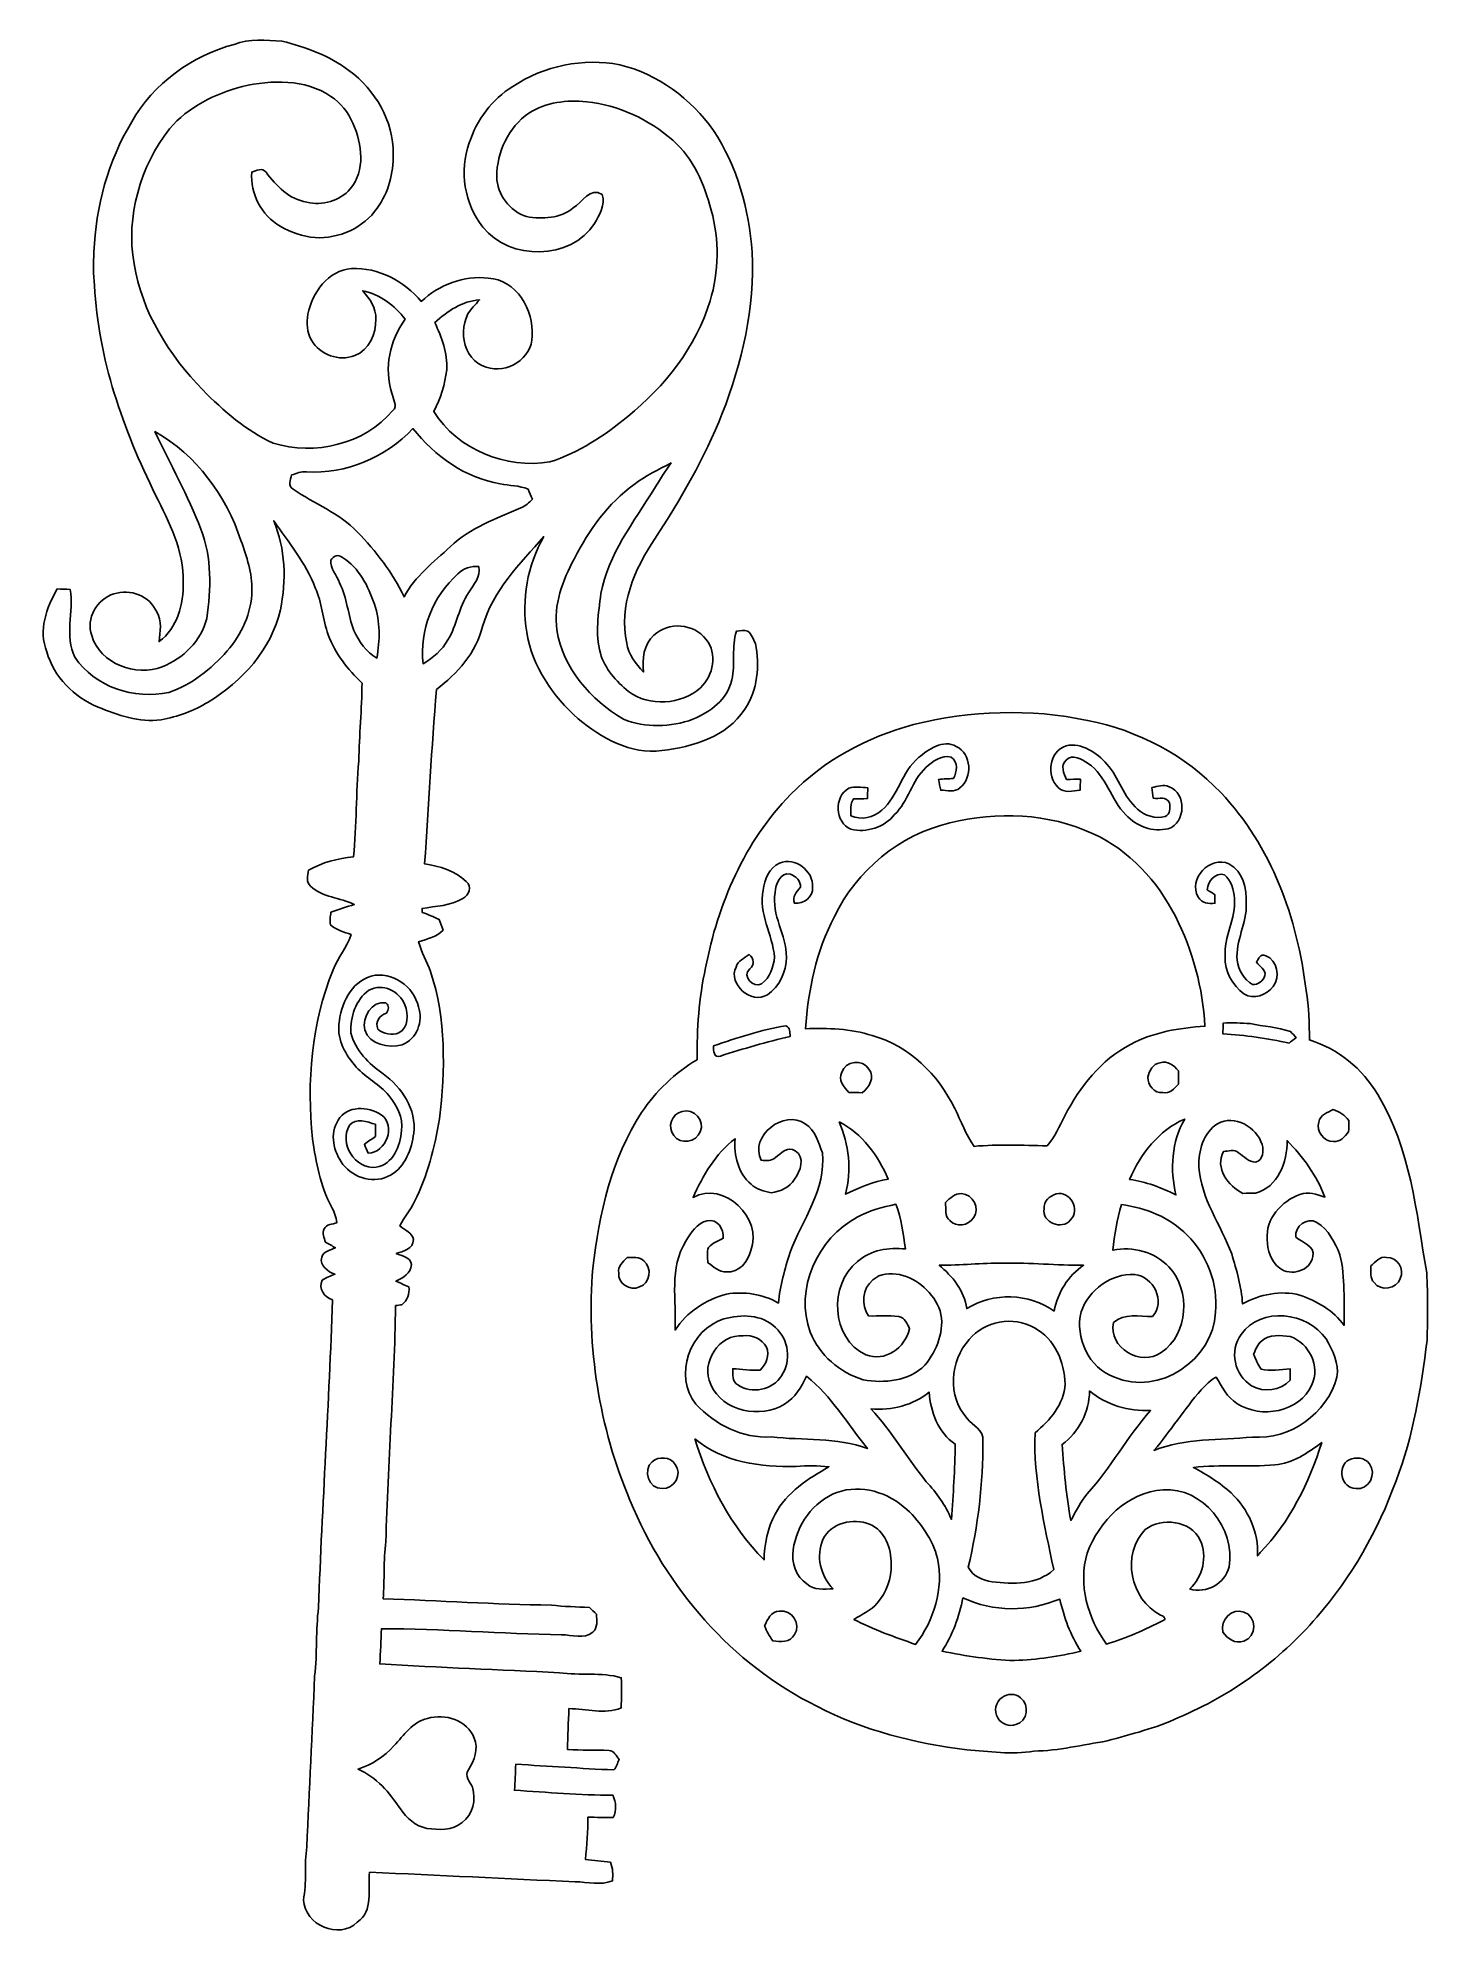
# Model space of a CAD drawing. Header units: centimetres. Extents: x -8.8 to 8.7, y -12 to 11.9.
import ezdxf

# ---------------------------------------------------------------- set-up
doc = ezdxf.new("R2010")
doc.units = ezdxf.units.CM
doc.header["$MEASUREMENT"] = 0
doc.layers.add('Camada 1', color=7, linetype='Continuous')

msp = doc.modelspace()

# ---------------------------------------------------------------- linework, layer by layer
at = {"layer": 'Camada 1', "color": 156}
for points, knots in [([(-6.34787, 11.86321), (-6.15843, 11.94293), (-5.94642, 11.91189), (-5.74674, 11.90519), (-5.74674, 11.90519), (-5.44829, 11.82616), (-5.14879, 11.7228), (-4.90114, 11.533), (-4.90114, 11.533), (-4.56847, 11.29205), (-4.33987, 10.89448), (-4.34304, 10.47926), (-4.34304, 10.47926), (-4.3374, 10.23972), (-4.40265, 9.99419), (-4.54413, 9.7991), (-4.54413, 9.7991), (-4.71523, 9.54827), (-5.02742, 9.40999), (-5.32729, 9.42586), (-5.32729, 9.42586), (-5.48323, 9.43856), (-5.63457, 9.49219), (-5.76967, 9.5698), (-5.76967, 9.5698), (-6.00392, 9.70702), (-6.14927, 9.98078), (-6.12705, 10.25207), (-6.12705, 10.25207), (-6.07094, 10.27147), (-5.99298, 10.31205), (-5.94713, 10.25066), (-5.94713, 10.25066), (-5.81837, 10.07921), (-5.65538, 9.90776), (-5.43277, 9.8739), (-5.43277, 9.8739), (-5.23769, 9.82521), (-5.01721, 9.88836), (-4.88421, 10.04076), (-4.88421, 10.04076), (-4.7879, 10.14976), (-4.75438, 10.30005), (-4.7498, 10.44186), (-4.7498, 10.44186), (-4.76496, 10.7322), (-4.8789, 11.04159), (-5.13079, 11.20704), (-5.13079, 11.20704), (-5.45394, 11.42929), (-5.87621, 11.41412), (-6.24346, 11.33369), (-6.24346, 11.33369), (-6.58812, 11.2395), (-6.93067, 11.07616), (-7.16421, 10.79747), (-7.16421, 10.79747), (-7.53321, 10.32228), (-7.71666, 9.69362), (-7.61118, 9.09637), (-7.61118, 9.09637), (-7.51346, 8.48642), (-7.1695, 7.94349), (-6.74582, 7.50534), (-6.74582, 7.50534), (-6.48441, 7.24041), (-6.19583, 6.99135), (-5.85611, 6.8326), (-5.85611, 6.8326), (-5.33223, 6.67419), (-4.70712, 6.81708), (-4.34833, 7.24464), (-4.34833, 7.24464), (-4.28025, 7.30391), (-4.3501, 7.39493), (-4.35926, 7.46548), (-4.35926, 7.46548), (-4.46263, 7.78016), (-4.38572, 8.13152), (-4.19276, 8.3954), (-4.19276, 8.3954), (-4.32505, 8.57285), (-4.50919, 8.70655), (-4.72687, 8.75558), (-4.72687, 8.75558), (-4.64149, 8.65504), (-4.55577, 8.53722), (-4.56247, 8.39823), (-4.56247, 8.39823), (-4.55753, 8.21548), (-4.64643, 8.00522), (-4.82917, 7.93962), (-4.82917, 7.93962), (-5.02462, 7.85847), (-5.26908, 7.94879), (-5.37245, 8.13117), (-5.37245, 8.13117), (-5.43842, 8.22818), (-5.43102, 8.35095), (-5.42042, 8.46242), (-5.42042, 8.46242), (-5.36363, 8.73195), (-5.16431, 9.01206), (-4.86867, 9.03639), (-4.86867, 9.03639), (-4.53107, 9.05191), (-4.20404, 8.87412), (-3.98885, 8.62117), (-3.98885, 8.62117), (-3.76555, 8.83355), (-3.45227, 8.9482), (-3.1443, 8.9154), (-3.1443, 8.9154), (-2.7894, 8.89846), (-2.56892, 8.509), (-2.59009, 8.18373), (-2.59009, 8.18373), (-2.59045, 7.90187), (-2.91253, 7.70113), (-3.17076, 7.7911), (-3.17076, 7.7911), (-3.48014, 7.88317), (-3.54612, 8.33895), (-3.3334, 8.5538), (-3.3334, 8.5538), (-3.30763, 8.58308), (-3.28083, 8.6113), (-3.25437, 8.63952), (-3.25437, 8.63952), (-3.47486, 8.62682), (-3.65901, 8.4977), (-3.81811, 8.35554), (-3.81811, 8.35554), (-3.73345, 8.16892), (-3.65478, 7.96783), (-3.66888, 7.75899), (-3.66888, 7.75899), (-3.68757, 7.57519), (-3.7465, 7.39668), (-3.83117, 7.23299), (-3.83117, 7.23299), (-3.5306, 6.7497), (-2.92064, 6.50346), (-2.36607, 6.59729), (-2.36607, 6.59729), (-2.00235, 6.71194), (-1.67993, 6.92925), (-1.3864, 7.16845), (-1.3864, 7.16845), (-0.92004, 7.55049), (-0.5221, 8.04333), (-0.34678, 8.62788), (-0.34678, 8.62788), (-0.236, 8.9983), (-0.22789, 9.39905), (-0.33231, 9.77194), (-0.33231, 9.77194), (-0.42016, 10.09685), (-0.55703, 10.4274), (-0.81667, 10.65353), (-0.81667, 10.65353), (-1.11831, 10.91988), (-1.50247, 11.09591), (-1.90287, 11.14001), (-1.90287, 11.14001), (-2.15194, 11.16223), (-2.41899, 11.13719), (-2.63172, 10.99502), (-2.63172, 10.99502), (-2.89065, 10.81898), (-3.03423, 10.5029), (-3.03812, 10.19457), (-3.03812, 10.19457), (-3.03035, 9.96879), (-2.87689, 9.76029), (-2.661, 9.69151), (-2.661, 9.69151), (-2.46062, 9.65799), (-2.23626, 9.66293), (-2.07327, 9.80122), (-2.07327, 9.80122), (-1.95579, 9.86719), (-1.8609, 10.07039), (-1.70638, 9.96914), (-1.70638, 9.96914), (-1.66616, 9.84144), (-1.74271, 9.71337), (-1.80269, 9.60472), (-1.80269, 9.60472), (-2.10502, 9.13623), (-2.87126, 9.132), (-3.21168, 9.55851), (-3.21168, 9.55851), (-3.44805, 9.85026), (-3.50979, 10.26724), (-3.3849, 10.61931), (-3.3849, 10.61931), (-3.2907, 10.91106), (-3.09633, 11.17141), (-2.8342, 11.33333), (-2.8342, 11.33333), (-2.44052, 11.59228), (-1.94839, 11.69634), (-1.48449, 11.60533), (-1.48449, 11.60533), (-1.00365, 11.49244), (-0.58949, 11.17353), (-0.30409, 10.77736), (-0.30409, 10.77736), (-0.00387, 10.32298), (0.14393, 9.78288), (0.1845, 9.24383), (0.1845, 9.24383), (0.21907, 8.54427), (0.05749, 7.84859), (-0.19685, 7.20054), (-0.19685, 7.20054), (-0.4138, 6.64386), (-0.71931, 6.12705), (-1.04422, 5.62751), (-1.04422, 5.62751), (-1.29892, 5.24474), (-1.50354, 4.78119), (-1.39876, 4.3127), (-1.39876, 4.3127), (-1.379, 4.16594), (-1.28198, 4.05306), (-1.18816, 3.94582), (-1.18816, 3.94582), (-1.19944, 4.10915), (-1.18957, 4.29753), (-1.0548, 4.41113), (-1.0548, 4.41113), (-0.87277, 4.5854), (-0.55138, 4.56211), (-0.39933, 4.35997), (-0.39933, 4.35997), (-0.24729, 4.179), (-0.30656, 3.90348), (-0.46813, 3.74967), (-0.46813, 3.74967), (-0.71296, 3.53413), (-1.1123, 3.50485), (-1.37653, 3.70311), (-1.37653, 3.70311), (-1.53105, 3.8308), (-1.67569, 3.98744), (-1.73107, 4.18499), (-1.73107, 4.18499), (-1.79951, 4.43159), (-1.75153, 4.687), (-1.72578, 4.93572), (-1.72578, 4.93572), (-1.63159, 5.43312), (-1.30915, 5.84059), (-1.04951, 6.26215), (-1.04951, 6.26215), (-0.97861, 6.36905), (-0.91369, 6.48017), (-0.83925, 6.58459), (-0.83925, 6.58459), (-0.99625, 6.49676), (-1.16311, 6.42479), (-1.30493, 6.31225), (-1.30493, 6.31225), (-1.63335, 6.07447), (-1.87537, 5.73758), (-2.05809, 5.37986), (-2.05809, 5.37986), (-2.2038, 5.10363), (-2.32657, 4.79636), (-2.27824, 4.47781), (-2.27824, 4.47781), (-2.20627, 3.9945), (-1.84962, 3.59409), (-1.44003, 3.35244), (-1.44003, 3.35244), (-1.16382, 3.24061), (-0.84242, 3.2512), (-0.56339, 3.35068), (-0.56339, 3.35068), (-0.34819, 3.44346), (-0.12242, 3.60221), (-0.07479, 3.84703), (-0.07479, 3.84703), (-0.02151, 4.04917), (-0.08361, 4.26437), (-0.01269, 4.46298), (-0.01269, 4.46298), (0.03315, 4.46369), (0.08149, 4.47852), (0.12629, 4.46263), (0.12629, 4.46263), (0.1785, 4.4277), (0.19507, 4.36174), (0.22436, 4.30883), (0.22436, 4.30883), (0.27834, 4.02802), (0.25788, 3.71792), (0.08924, 3.47732), (0.08924, 3.47732), (-0.13475, 3.12914), (-0.56549, 3.00143), (-0.95462, 2.95697), (-0.95462, 2.95697), (-1.34866, 2.90512), (-1.71732, 3.11255), (-2.00871, 3.35667), (-2.00871, 3.35667), (-2.33045, 3.64031), (-2.59045, 4.01884), (-2.65959, 4.44853), (-2.65959, 4.44853), (-2.72555, 4.85951), (-2.65182, 5.29412), (-2.44369, 5.65502), (-2.44369, 5.65502), (-2.7446, 5.31176), (-3.09033, 4.97662), (-3.21556, 4.52225), (-3.21556, 4.52225), (-3.29706, 4.19135), (-3.53342, 3.92782), (-3.79835, 3.72638), (-3.79835, 3.72638), (-3.85974, 2.99402), (-3.89361, 2.2606), (-3.94794, 1.52752), (-3.94794, 1.52752), (-3.75954, 1.49789), (-3.5627, 1.4411), (-3.42123, 1.30703), (-3.42123, 1.30703), (-3.34822, 1.24319), (-3.38596, 1.12994), (-3.46569, 1.09149), (-3.46569, 1.09149), (-3.6202, 1.00117), (-3.80541, 0.99201), (-3.97827, 0.96626), (-3.97827, 0.96626), (-3.97791, 0.95391), (-3.97686, 0.92886), (-3.97651, 0.91617), (-3.97651, 0.91617), (-3.90455, 0.89041), (-3.83433, 0.85936), (-3.76485, 0.8269), (-3.76485, 0.8269), (-3.74826, 0.78246), (-3.73097, 0.73766), (-3.71403, 0.6932), (-3.71403, 0.6932), (-3.79659, 0.60749), (-3.91407, 0.57996), (-4.02378, 0.54539), (-4.02378, 0.54539), (-3.99026, 0.4138), (-3.91548, 0.2981), (-3.87208, 0.16968), (-3.87208, 0.16968), (-3.67347, -0.42721), (-3.68723, -1.07102), (-3.7592, -1.68875), (-3.7592, -1.68875), (-3.82128, -2.04716), (-3.91054, -2.40524), (-4.07492, -2.7319), (-4.07492, -2.7319), (-4.1275, -2.83951), (-4.20828, -2.93017), (-4.25874, -3.03883), (-4.25874, -3.03883), (-4.20088, -3.09491), (-4.09892, -3.11855), (-4.08763, -3.21098), (-4.08763, -3.21098), (-4.08905, -3.3288), (-4.21464, -3.35774), (-4.30423, -3.38596), (-4.30423, -3.38596), (-4.2298, -3.417), (-4.12784, -3.429), (-4.11339, -3.52602), (-4.11339, -3.52602), (-4.11973, -3.63748), (-4.21922, -3.69393), (-4.30917, -3.73556), (-4.30917, -3.73556), (-4.2545, -3.75849), (-4.20051, -3.78319), (-4.14619, -3.80824), (-4.14619, -3.80824), (-4.13244, -3.89714), (-4.16701, -3.9751), (-4.23367, -4.03294), (-4.23367, -4.03294), (-4.25343, -4.03542), (-4.29331, -4.04035), (-4.31341, -4.04283), (-4.31341, -4.04283), (-4.32752, -5.03624), (-4.41289, -6.02791), (-4.43512, -7.02098), (-4.43512, -7.02098), (-4.46933, -7.2591), (-4.44887, -7.5004), (-4.4704, -7.73959), (-4.4704, -7.73959), (-3.76307, -7.76393), (-3.05647, -7.81049), (-2.34879, -7.82109), (-2.34879, -7.82109), (-2.18934, -7.83836), (-2.02952, -7.84506), (-1.86901, -7.84895), (-1.86901, -7.84895), (-1.83973, -7.87788), (-1.8101, -7.90716), (-1.77977, -7.93608), (-1.77977, -7.93608), (-1.77517, -8.01404), (-1.76213, -8.10401), (-1.82667, -8.16327), (-1.82667, -8.16327), (-1.93957, -8.25358), (-2.08915, -8.19291), (-2.21896, -8.19572), (-2.21896, -8.19572), (-2.97673, -8.17915), (-3.73308, -8.12058), (-4.49192, -8.11847), (-4.49192, -8.11847), (-4.49791, -8.26593), (-4.50427, -8.41375), (-4.51202, -8.56121), (-4.51202, -8.56121), (-3.75742, -8.60777), (-3.00177, -8.63599), (-2.24683, -8.67304), (-2.24683, -8.67304), (-1.98825, -8.71114), (-1.71979, -8.66245), (-1.46649, -8.73653), (-1.46649, -8.73653), (-1.46261, -8.86319), (-1.46649, -8.99054), (-1.46719, -9.11754), (-1.46719, -9.11754), (-1.6764, -9.19973), (-1.90887, -9.13165), (-2.12653, -9.12566), (-2.12653, -9.12566), (-2.13359, -9.29745), (-2.14558, -9.46962), (-2.14312, -9.64211), (-2.14312, -9.64211), (-1.96956, -9.65093), (-1.79563, -9.64671), (-1.62172, -9.65376), (-1.62172, -9.65376), (-1.55645, -9.65341), (-1.52929, -9.72502), (-1.49331, -9.76841), (-1.49331, -9.76841), (-1.51659, -9.81109), (-1.52293, -9.86825), (-1.56279, -9.89965), (-1.56279, -9.89965), (-1.9745, -9.87918), (-2.38619, -9.85378), (-2.79752, -9.82661), (-2.79752, -9.82661), (-2.80175, -9.93598), (-2.80704, -10.04569), (-2.81374, -10.15541), (-2.81374, -10.15541), (-2.40064, -10.17975), (-1.9879, -10.21997), (-1.57339, -10.21749), (-1.57339, -10.21749), (-1.5307, -10.30851), (-1.52293, -10.40765), (-1.56951, -10.49972), (-1.56951, -10.49972), (-1.67534, -10.50042), (-1.78152, -10.4976), (-1.88736, -10.49338), (-1.88736, -10.49338), (-1.88982, -10.67187), (-1.90005, -10.85003), (-1.91947, -11.02747), (-1.91947, -11.02747), (-1.81434, -11.04159), (-1.70921, -11.055), (-1.60301, -11.0624), (-1.60301, -11.0624), (-1.57127, -11.1372), (-1.57268, -11.21833), (-1.57762, -11.29805), (-1.57762, -11.29805), (-1.72861, -11.35839), (-1.89052, -11.31147), (-2.04681, -11.31005), (-2.04681, -11.31005), (-2.91182, -11.27195), (-3.77542, -11.22644), (-4.64043, -11.19011), (-4.64043, -11.19011), (-4.66794, -11.40178), (-4.58752, -11.67799), (-4.79602, -11.81946), (-4.79602, -11.81946), (-5.02778, -12.04348), (-5.45641, -11.85474), (-5.47616, -11.54077), (-5.47616, -11.54077), (-5.4289, -11.31922), (-5.4684, -11.09027), (-5.43102, -10.86731), (-5.43102, -10.86731), (-5.40666, -10.14976), (-5.3601, -9.43256), (-5.33435, -8.71536), (-5.33435, -8.71536), (-5.29943, -8.42822), (-5.32024, -8.13822), (-5.28567, -7.85142), (-5.28567, -7.85142), (-5.23875, -6.55742), (-5.1502, -5.2652), (-5.10892, -3.97121), (-5.10892, -3.97121), (-5.20982, -3.93417), (-5.29061, -3.83292), (-5.23769, -3.72321), (-5.23769, -3.72321), (-5.18971, -3.68899), (-5.13257, -3.6703), (-5.07824, -3.64808), (-5.07824, -3.64808), (-5.16361, -3.6135), (-5.27614, -3.54224), (-5.24474, -3.43429), (-5.24474, -3.43429), (-5.22639, -3.35421), (-5.13186, -3.34644), (-5.07118, -3.31328), (-5.07118, -3.31328), (-5.11352, -3.28999), (-5.1562, -3.26707), (-5.19852, -3.2445), (-5.19852, -3.2445), (-5.21158, -3.18981), (-5.24686, -3.13124), (-5.2137, -3.07693), (-5.2137, -3.07693), (-5.18688, -3.01483), (-5.10857, -3.018), (-5.05388, -2.99861), (-5.05388, -2.99861), (-5.05919, -2.92593), (-5.08847, -2.85996), (-5.12234, -2.79717), (-5.12234, -2.79717), (-5.26274, -2.53259), (-5.31707, -2.23414), (-5.35975, -1.94132), (-5.35975, -1.94132), (-5.43418, -1.22485), (-5.37845, -0.47941), (-5.10046, 0.1912), (-5.10046, 0.1912), (-5.04296, 0.3489), (-4.92266, 0.47483), (-4.87432, 0.6357), (-4.87432, 0.6357), (-4.96288, 0.66957), (-5.0613, 0.69215), (-5.13257, 0.75847), (-5.13257, 0.75847), (-5.1495, 0.81104), (-5.13432, 0.86571), (-5.12797, 0.91863), (-5.12797, 0.91863), (-5.03025, 0.95108), (-4.93218, 0.9839), (-4.83446, 1.0174), (-4.83446, 1.0174), (-5.01332, 1.10455), (-5.23592, 1.10277), (-5.38444, 1.24636), (-5.38444, 1.24636), (-5.44936, 1.29504), (-5.41689, 1.38112), (-5.41231, 1.4478), (-5.41231, 1.4478), (-5.23769, 1.54586), (-5.0426, 1.59807), (-4.84399, 1.615), (-4.84399, 1.615), (-4.80377, 2.01648), (-4.81153, 2.42076), (-4.77838, 2.82222), (-4.77838, 2.82222), (-4.77097, 3.15136), (-4.73991, 3.47873), (-4.73638, 3.80787), (-4.73638, 3.80787), (-4.91418, 3.98144), (-5.07683, 4.18007), (-5.16183, 4.41642), (-5.16183, 4.41642), (-5.23487, 4.60903), (-5.23804, 4.82141), (-5.32553, 5.00944), (-5.32553, 5.00944), (-5.44688, 5.32165), (-5.66242, 5.58163), (-5.84975, 5.85504), (-5.84975, 5.85504), (-5.70301, 5.50226), (-5.68783, 5.10292), (-5.7665, 4.7318), (-5.7665, 4.7318), (-5.87798, 4.23192), (-6.2484, 3.82869), (-6.67702, 3.56904), (-6.67702, 3.56904), (-6.85799, 3.45687), (-7.06296, 3.38596), (-7.27109, 3.34503), (-7.27109, 3.34503), (-7.5452, 3.30904), (-7.81614, 3.40042), (-8.06555, 3.50519), (-8.06555, 3.50519), (-8.36717, 3.63114), (-8.62576, 3.88231), (-8.71043, 4.20404), (-8.71043, 4.20404), (-8.82227, 4.47075), (-8.71643, 4.75933), (-8.5799, 4.99497), (-8.5799, 4.99497), (-8.52592, 4.99392), (-8.4716, 4.99215), (-8.41728, 4.98934), (-8.41728, 4.98934), (-8.36894, 4.7057), (-8.49241, 4.40124), (-8.35625, 4.13278), (-8.35625, 4.13278), (-8.10401, 3.75567), (-7.60764, 3.59938), (-7.17337, 3.68864), (-7.17337, 3.68864), (-6.8841, 3.78777), (-6.63645, 3.98497), (-6.43643, 4.21252), (-6.43643, 4.21252), (-6.25686, 4.42453), (-6.12775, 4.69159), (-6.12527, 4.97309), (-6.12527, 4.97309), (-6.11964, 5.19182), (-6.19054, 5.40244), (-6.26356, 5.60528), (-6.26356, 5.60528), (-6.44947, 6.17078), (-6.82412, 6.68338), (-7.3473, 6.97864), (-7.3473, 6.97864), (-7.15468, 6.56836), (-6.93032, 6.1722), (-6.7698, 5.74745), (-6.7698, 5.74745), (-6.62869, 5.3908), (-6.63751, 4.99568), (-6.69536, 4.62244), (-6.69536, 4.62244), (-6.76346, 4.33951), (-6.99381, 4.12184), (-7.25523, 4.01072), (-7.25523, 4.01072), (-7.58754, 3.88796), (-8.04015, 4.04741), (-8.14458, 4.40655), (-8.14458, 4.40655), (-8.22042, 4.61892), (-8.08002, 4.87291), (-7.86518, 4.93218), (-7.86518, 4.93218), (-7.66304, 5.00308), (-7.40938, 4.90677), (-7.32613, 4.70464), (-7.32613, 4.70464), (-7.25452, 4.59176), (-7.28274, 4.45557), (-7.2958, 4.33139), (-7.2958, 4.33139), (-7.06366, 4.50356), (-6.98429, 4.80165), (-6.99276, 5.07893), (-6.99276, 5.07893), (-6.98076, 5.47404), (-7.16845, 5.83423), (-7.33918, 6.17819), (-7.33918, 6.17819), (-7.74559, 7.00475), (-8.06661, 7.89552), (-8.10895, 8.82261), (-8.10895, 8.82261), (-8.13011, 8.96231), (-8.12482, 9.10343), (-8.11847, 9.24383), (-8.11847, 9.24383), (-8.09131, 9.81745), (-7.94243, 10.39213), (-7.64117, 10.8846), (-7.64117, 10.8846), (-7.36564, 11.36755), (-6.88304, 11.72139), (-6.34787, 11.86321)], [0, 0, 0, 0, 0.00549451, 0.00549451, 0.00549451, 0.00549451, 0.01098901, 0.01098901, 0.01098901, 0.01098901, 0.01648352, 0.01648352, 0.01648352, 0.01648352, 0.02197802, 0.02197802, 0.02197802, 0.02197802, 0.02747253, 0.02747253, 0.02747253, 0.02747253, 0.03296703, 0.03296703, 0.03296703, 0.03296703, 0.03846154, 0.03846154, 0.03846154, 0.03846154, 0.04395604, 0.04395604, 0.04395604, 0.04395604, 0.04945055, 0.04945055, 0.04945055, 0.04945055, 0.05494505, 0.05494505, 0.05494505, 0.05494505, 0.06043956, 0.06043956, 0.06043956, 0.06043956, 0.06593407, 0.06593407, 0.06593407, 0.06593407, 0.07142857, 0.07142857, 0.07142857, 0.07142857, 0.07692308, 0.07692308, 0.07692308, 0.07692308, 0.08241758, 0.08241758, 0.08241758, 0.08241758, 0.08791209, 0.08791209, 0.08791209, 0.08791209, 0.09340659, 0.09340659, 0.09340659, 0.09340659, 0.0989011, 0.0989011, 0.0989011, 0.0989011, 0.1043956, 0.1043956, 0.1043956, 0.1043956, 0.10989011, 0.10989011, 0.10989011, 0.10989011, 0.11538462, 0.11538462, 0.11538462, 0.11538462, 0.12087912, 0.12087912, 0.12087912, 0.12087912, 0.12637363, 0.12637363, 0.12637363, 0.12637363, 0.13186813, 0.13186813, 0.13186813, 0.13186813, 0.13736264, 0.13736264, 0.13736264, 0.13736264, 0.14285714, 0.14285714, 0.14285714, 0.14285714, 0.14835165, 0.14835165, 0.14835165, 0.14835165, 0.15384615, 0.15384615, 0.15384615, 0.15384615, 0.15934066, 0.15934066, 0.15934066, 0.15934066, 0.16483516, 0.16483516, 0.16483516, 0.16483516, 0.17032967, 0.17032967, 0.17032967, 0.17032967, 0.17582418, 0.17582418, 0.17582418, 0.17582418, 0.18131868, 0.18131868, 0.18131868, 0.18131868, 0.18681319, 0.18681319, 0.18681319, 0.18681319, 0.19230769, 0.19230769, 0.19230769, 0.19230769, 0.1978022, 0.1978022, 0.1978022, 0.1978022, 0.2032967, 0.2032967, 0.2032967, 0.2032967, 0.20879121, 0.20879121, 0.20879121, 0.20879121, 0.21428571, 0.21428571, 0.21428571, 0.21428571, 0.21978022, 0.21978022, 0.21978022, 0.21978022, 0.22527473, 0.22527473, 0.22527473, 0.22527473, 0.23076923, 0.23076923, 0.23076923, 0.23076923, 0.23626374, 0.23626374, 0.23626374, 0.23626374, 0.24175824, 0.24175824, 0.24175824, 0.24175824, 0.24725275, 0.24725275, 0.24725275, 0.24725275, 0.25274725, 0.25274725, 0.25274725, 0.25274725, 0.25824176, 0.25824176, 0.25824176, 0.25824176, 0.26373626, 0.26373626, 0.26373626, 0.26373626, 0.26923077, 0.26923077, 0.26923077, 0.26923077, 0.27472527, 0.27472527, 0.27472527, 0.27472527, 0.28021978, 0.28021978, 0.28021978, 0.28021978, 0.28571429, 0.28571429, 0.28571429, 0.28571429, 0.29120879, 0.29120879, 0.29120879, 0.29120879, 0.2967033, 0.2967033, 0.2967033, 0.2967033, 0.3021978, 0.3021978, 0.3021978, 0.3021978, 0.30769231, 0.30769231, 0.30769231, 0.30769231, 0.31318681, 0.31318681, 0.31318681, 0.31318681, 0.31868132, 0.31868132, 0.31868132, 0.31868132, 0.32417582, 0.32417582, 0.32417582, 0.32417582, 0.32967033, 0.32967033, 0.32967033, 0.32967033, 0.33516484, 0.33516484, 0.33516484, 0.33516484, 0.34065934, 0.34065934, 0.34065934, 0.34065934, 0.34615385, 0.34615385, 0.34615385, 0.34615385, 0.35164835, 0.35164835, 0.35164835, 0.35164835, 0.35714286, 0.35714286, 0.35714286, 0.35714286, 0.36263736, 0.36263736, 0.36263736, 0.36263736, 0.36813187, 0.36813187, 0.36813187, 0.36813187, 0.37362637, 0.37362637, 0.37362637, 0.37362637, 0.37912088, 0.37912088, 0.37912088, 0.37912088, 0.38461538, 0.38461538, 0.38461538, 0.38461538, 0.39010989, 0.39010989, 0.39010989, 0.39010989, 0.3956044, 0.3956044, 0.3956044, 0.3956044, 0.4010989, 0.4010989, 0.4010989, 0.4010989, 0.40659341, 0.40659341, 0.40659341, 0.40659341, 0.41208791, 0.41208791, 0.41208791, 0.41208791, 0.41758242, 0.41758242, 0.41758242, 0.41758242, 0.42307692, 0.42307692, 0.42307692, 0.42307692, 0.42857143, 0.42857143, 0.42857143, 0.42857143, 0.43406593, 0.43406593, 0.43406593, 0.43406593, 0.43956044, 0.43956044, 0.43956044, 0.43956044, 0.44505495, 0.44505495, 0.44505495, 0.44505495, 0.45054945, 0.45054945, 0.45054945, 0.45054945, 0.45604396, 0.45604396, 0.45604396, 0.45604396, 0.46153846, 0.46153846, 0.46153846, 0.46153846, 0.46703297, 0.46703297, 0.46703297, 0.46703297, 0.47252747, 0.47252747, 0.47252747, 0.47252747, 0.47802198, 0.47802198, 0.47802198, 0.47802198, 0.48351648, 0.48351648, 0.48351648, 0.48351648, 0.48901099, 0.48901099, 0.48901099, 0.48901099, 0.49450549, 0.49450549, 0.49450549, 0.49450549, 0.5, 0.5, 0.5, 0.5, 0.50549451, 0.50549451, 0.50549451, 0.50549451, 0.51098901, 0.51098901, 0.51098901, 0.51098901, 0.51648352, 0.51648352, 0.51648352, 0.51648352, 0.52197802, 0.52197802, 0.52197802, 0.52197802, 0.52747253, 0.52747253, 0.52747253, 0.52747253, 0.53296703, 0.53296703, 0.53296703, 0.53296703, 0.53846154, 0.53846154, 0.53846154, 0.53846154, 0.54395604, 0.54395604, 0.54395604, 0.54395604, 0.54945055, 0.54945055, 0.54945055, 0.54945055, 0.55494505, 0.55494505, 0.55494505, 0.55494505, 0.56043956, 0.56043956, 0.56043956, 0.56043956, 0.56593407, 0.56593407, 0.56593407, 0.56593407, 0.57142857, 0.57142857, 0.57142857, 0.57142857, 0.57692308, 0.57692308, 0.57692308, 0.57692308, 0.58241758, 0.58241758, 0.58241758, 0.58241758, 0.58791209, 0.58791209, 0.58791209, 0.58791209, 0.59340659, 0.59340659, 0.59340659, 0.59340659, 0.5989011, 0.5989011, 0.5989011, 0.5989011, 0.6043956, 0.6043956, 0.6043956, 0.6043956, 0.60989011, 0.60989011, 0.60989011, 0.60989011, 0.61538462, 0.61538462, 0.61538462, 0.61538462, 0.62087912, 0.62087912, 0.62087912, 0.62087912, 0.62637363, 0.62637363, 0.62637363, 0.62637363, 0.63186813, 0.63186813, 0.63186813, 0.63186813, 0.63736264, 0.63736264, 0.63736264, 0.63736264, 0.64285714, 0.64285714, 0.64285714, 0.64285714, 0.64835165, 0.64835165, 0.64835165, 0.64835165, 0.65384615, 0.65384615, 0.65384615, 0.65384615, 0.65934066, 0.65934066, 0.65934066, 0.65934066, 0.66483516, 0.66483516, 0.66483516, 0.66483516, 0.67032967, 0.67032967, 0.67032967, 0.67032967, 0.67582418, 0.67582418, 0.67582418, 0.67582418, 0.68131868, 0.68131868, 0.68131868, 0.68131868, 0.68681319, 0.68681319, 0.68681319, 0.68681319, 0.69230769, 0.69230769, 0.69230769, 0.69230769, 0.6978022, 0.6978022, 0.6978022, 0.6978022, 0.7032967, 0.7032967, 0.7032967, 0.7032967, 0.70879121, 0.70879121, 0.70879121, 0.70879121, 0.71428571, 0.71428571, 0.71428571, 0.71428571, 0.71978022, 0.71978022, 0.71978022, 0.71978022, 0.72527473, 0.72527473, 0.72527473, 0.72527473, 0.73076923, 0.73076923, 0.73076923, 0.73076923, 0.73626374, 0.73626374, 0.73626374, 0.73626374, 0.74175824, 0.74175824, 0.74175824, 0.74175824, 0.74725275, 0.74725275, 0.74725275, 0.74725275, 0.75274725, 0.75274725, 0.75274725, 0.75274725, 0.75824176, 0.75824176, 0.75824176, 0.75824176, 0.76373626, 0.76373626, 0.76373626, 0.76373626, 0.76923077, 0.76923077, 0.76923077, 0.76923077, 0.77472527, 0.77472527, 0.77472527, 0.77472527, 0.78021978, 0.78021978, 0.78021978, 0.78021978, 0.78571429, 0.78571429, 0.78571429, 0.78571429, 0.79120879, 0.79120879, 0.79120879, 0.79120879, 0.7967033, 0.7967033, 0.7967033, 0.7967033, 0.8021978, 0.8021978, 0.8021978, 0.8021978, 0.80769231, 0.80769231, 0.80769231, 0.80769231, 0.81318681, 0.81318681, 0.81318681, 0.81318681, 0.81868132, 0.81868132, 0.81868132, 0.81868132, 0.82417582, 0.82417582, 0.82417582, 0.82417582, 0.82967033, 0.82967033, 0.82967033, 0.82967033, 0.83516484, 0.83516484, 0.83516484, 0.83516484, 0.84065934, 0.84065934, 0.84065934, 0.84065934, 0.84615385, 0.84615385, 0.84615385, 0.84615385, 0.85164835, 0.85164835, 0.85164835, 0.85164835, 0.85714286, 0.85714286, 0.85714286, 0.85714286, 0.86263736, 0.86263736, 0.86263736, 0.86263736, 0.86813187, 0.86813187, 0.86813187, 0.86813187, 0.87362637, 0.87362637, 0.87362637, 0.87362637, 0.87912088, 0.87912088, 0.87912088, 0.87912088, 0.88461538, 0.88461538, 0.88461538, 0.88461538, 0.89010989, 0.89010989, 0.89010989, 0.89010989, 0.8956044, 0.8956044, 0.8956044, 0.8956044, 0.9010989, 0.9010989, 0.9010989, 0.9010989, 0.90659341, 0.90659341, 0.90659341, 0.90659341, 0.91208791, 0.91208791, 0.91208791, 0.91208791, 0.91758242, 0.91758242, 0.91758242, 0.91758242, 0.92307692, 0.92307692, 0.92307692, 0.92307692, 0.92857143, 0.92857143, 0.92857143, 0.92857143, 0.93406593, 0.93406593, 0.93406593, 0.93406593, 0.93956044, 0.93956044, 0.93956044, 0.93956044, 0.94505495, 0.94505495, 0.94505495, 0.94505495, 0.95054945, 0.95054945, 0.95054945, 0.95054945, 0.95604396, 0.95604396, 0.95604396, 0.95604396, 0.96153846, 0.96153846, 0.96153846, 0.96153846, 0.96703297, 0.96703297, 0.96703297, 0.96703297, 0.97252747, 0.97252747, 0.97252747, 0.97252747, 0.97802198, 0.97802198, 0.97802198, 0.97802198, 0.98351648, 0.98351648, 0.98351648, 0.98351648, 0.98901099, 0.98901099, 0.98901099, 0.98901099, 1, 1, 1, 1]), ([(-5.43736, 6.4703), (-5.43736, 6.4703), (-5.43736, 6.4703), (-5.43736, 6.4703), (-5.43736, 6.4703), (-5.50298, 6.48194), (-5.56365, 6.45089), (-5.62504, 6.43325), (-5.62504, 6.43325), (-5.63915, 6.37258), (-5.67407, 6.29179), (-5.60387, 6.25157), (-5.60387, 6.25157), (-5.33681, 6.07024), (-5.02462, 5.951), (-4.79602, 5.7157), (-4.79602, 5.7157), (-4.56494, 5.46946), (-4.34764, 5.20417), (-4.20582, 4.89513), (-4.20582, 4.89513), (-4.06858, 5.15267), (-3.83329, 5.33541), (-3.62126, 5.52838), (-3.62126, 5.52838), (-3.37326, 5.76721), (-3.04236, 5.88291), (-2.73261, 6.01698), (-2.73261, 6.01698), (-2.6737, 6.03885), (-2.6296, 6.084), (-2.58797, 6.12916), (-2.58797, 6.12916), (-2.60667, 6.17007), (-2.62536, 6.21064), (-2.643, 6.25157), (-2.643, 6.25157), (-2.75307, 6.30307), (-2.87655, 6.29601), (-2.99295, 6.32001), (-2.99295, 6.32001), (-3.43464, 6.39514), (-3.82093, 6.67066), (-4.09397, 7.01815), (-4.09397, 7.01815), (-4.43723, 6.65409), (-4.93606, 6.44207), (-5.43736, 6.4703)], [0, 0, 0, 0, 0.07692308, 0.07692308, 0.07692308, 0.07692308, 0.15384615, 0.15384615, 0.15384615, 0.15384615, 0.23076923, 0.23076923, 0.23076923, 0.23076923, 0.30769231, 0.30769231, 0.30769231, 0.30769231, 0.38461538, 0.38461538, 0.38461538, 0.38461538, 0.46153846, 0.46153846, 0.46153846, 0.46153846, 0.53846154, 0.53846154, 0.53846154, 0.53846154, 0.61538462, 0.61538462, 0.61538462, 0.61538462, 0.69230769, 0.69230769, 0.69230769, 0.69230769, 0.76923077, 0.76923077, 0.76923077, 0.76923077, 0.84615385, 0.84615385, 0.84615385, 0.84615385, 1, 1, 1, 1]), ([(-5.13186, 5.35905), (-5.13186, 5.35905), (-5.13186, 5.35905), (-5.13186, 5.35905), (-5.13186, 5.35905), (-5.13432, 5.2518), (-5.05529, 5.16748), (-5.01896, 5.07118), (-5.01896, 5.07118), (-4.92583, 4.88209), (-4.91313, 4.66724), (-4.83975, 4.47145), (-4.83975, 4.47145), (-4.77166, 4.33634), (-4.68629, 4.19805), (-4.54907, 4.12362), (-4.54907, 4.12362), (-4.51026, 4.34869), (-4.50497, 4.58257), (-4.57941, 4.8013), (-4.57941, 4.8013), (-4.65878, 5.02673), (-4.77097, 5.26345), (-4.98439, 5.39043), (-4.98439, 5.39043), (-5.03555, 5.44089), (-5.09551, 5.40737), (-5.13186, 5.35905)], [0, 0, 0, 0, 0.125, 0.125, 0.125, 0.125, 0.25, 0.25, 0.25, 0.25, 0.375, 0.375, 0.375, 0.375, 0.5, 0.5, 0.5, 0.5, 0.625, 0.625, 0.625, 0.625, 0.75, 0.75, 0.75, 0.75, 1, 1, 1, 1]), ([(-3.52707, 5.18548), (-3.52707, 5.18548), (-3.52707, 5.18548), (-3.52707, 5.18548), (-3.52707, 5.18548), (-3.84245, 4.90536), (-4.01425, 4.47216), (-3.96592, 4.05129), (-3.96592, 4.05129), (-3.84033, 4.12574), (-3.72638, 4.22521), (-3.65266, 4.35256), (-3.65266, 4.35256), (-3.54047, 4.53918), (-3.51437, 4.76425), (-3.39407, 4.94663), (-3.39407, 4.94663), (-3.33516, 5.05001), (-3.22967, 5.14667), (-3.2639, 5.27685), (-3.2639, 5.27685), (-3.36267, 5.28672), (-3.45617, 5.25356), (-3.52707, 5.18548)], [0, 0, 0, 0, 0.14285714, 0.14285714, 0.14285714, 0.14285714, 0.28571429, 0.28571429, 0.28571429, 0.28571429, 0.42857143, 0.42857143, 0.42857143, 0.42857143, 0.57142857, 0.57142857, 0.57142857, 0.57142857, 0.71428571, 0.71428571, 0.71428571, 0.71428571, 1, 1, 1, 1]), ([(2.21684, 3.28471), (2.93299, 3.46039), (3.69111, 3.49144), (4.4143, 3.33621), (4.4143, 3.33621), (5.04825, 3.21203), (5.64727, 2.89806), (6.09247, 2.4271), (6.09247, 2.4271), (6.73488, 1.75541), (7.05872, 0.83889), (7.17055, -0.0702), (7.17055, -0.0702), (7.20195, -0.27622), (7.21323, -0.48472), (7.21113, -0.6932), (7.21113, -0.6932), (7.57237, -0.80362), (7.88141, -1.05692), (8.07295, -1.38112), (8.07295, -1.38112), (8.48747, -2.05739), (8.5598, -2.86597), (8.69032, -3.63044), (8.69032, -3.63044), (8.7062, -3.91371), (8.70267, -4.19734), (8.69456, -4.48098), (8.69456, -4.48098), (8.62329, -5.08105), (8.52134, -5.6843), (8.30333, -6.25157), (8.30333, -6.25157), (8.07754, -6.87846), (7.74276, -7.46831), (7.30496, -7.97172), (7.30496, -7.97172), (6.83119, -8.52099), (6.22864, -8.95809), (5.55978, -9.23783), (5.55978, -9.23783), (5.27437, -9.37472), (4.96427, -9.44527), (4.66195, -9.53347), (4.66195, -9.53347), (4.35468, -9.58285), (4.04988, -9.65588), (3.73732, -9.66187), (3.73732, -9.66187), (3.45546, -9.70986), (3.17146, -9.66505), (2.8896, -9.6453), (2.8896, -9.6453), (2.23697, -9.56415), (1.58644, -9.40257), (1.00117, -9.09637), (1.00117, -9.09637), (-0.07691, -8.5665), (-0.90416, -7.60024), (-1.35784, -6.4971), (-1.35784, -6.4971), (-1.74659, -5.57776), (-1.90853, -4.56388), (-1.82597, -3.56904), (-1.82597, -3.56904), (-1.74166, -2.88678), (-1.59385, -2.18968), (-1.21038, -1.6076), (-1.21038, -1.6076), (-1.03152, -1.33702), (-0.78916, -1.10949), (-0.51152, -0.94226), (-0.51152, -0.94226), (-0.51399, -0.55457), (-0.48753, -0.16474), (-0.40393, 0.21483), (-0.40393, 0.21483), (-0.25011, 1.02022), (0.08678, 1.81222), (0.66886, 2.40242), (0.66886, 2.40242), (1.08902, 2.83491), (1.63724, 3.12773), (2.21684, 3.28471)], [0, 0, 0, 0, 0.04545455, 0.04545455, 0.04545455, 0.04545455, 0.09090909, 0.09090909, 0.09090909, 0.09090909, 0.13636364, 0.13636364, 0.13636364, 0.13636364, 0.18181818, 0.18181818, 0.18181818, 0.18181818, 0.22727273, 0.22727273, 0.22727273, 0.22727273, 0.27272727, 0.27272727, 0.27272727, 0.27272727, 0.31818182, 0.31818182, 0.31818182, 0.31818182, 0.36363636, 0.36363636, 0.36363636, 0.36363636, 0.40909091, 0.40909091, 0.40909091, 0.40909091, 0.45454545, 0.45454545, 0.45454545, 0.45454545, 0.5, 0.5, 0.5, 0.5, 0.54545455, 0.54545455, 0.54545455, 0.54545455, 0.59090909, 0.59090909, 0.59090909, 0.59090909, 0.63636364, 0.63636364, 0.63636364, 0.63636364, 0.68181818, 0.68181818, 0.68181818, 0.68181818, 0.72727273, 0.72727273, 0.72727273, 0.72727273, 0.77272727, 0.77272727, 0.77272727, 0.77272727, 0.81818182, 0.81818182, 0.81818182, 0.81818182, 0.86363636, 0.86363636, 0.86363636, 0.86363636, 0.90909091, 0.90909091, 0.90909091, 0.90909091, 1, 1, 1, 1]), ([(2.28177, 2.86807), (2.28177, 2.86807), (2.28177, 2.86807), (2.28177, 2.86807), (2.28177, 2.86807), (2.06833, 2.68922), (2.02742, 2.38548), (1.81856, 2.20415), (1.81856, 2.20415), (1.7152, 2.11101), (1.55857, 2.07432), (1.4298, 2.1343), (1.4298, 2.1343), (1.4238, 2.20698), (1.42098, 2.28247), (1.4612, 2.34702), (1.4612, 2.34702), (1.51977, 2.34738), (1.57797, 2.34879), (1.63688, 2.3502), (1.63688, 2.3502), (1.63865, 2.39572), (1.64041, 2.44157), (1.64217, 2.48673), (1.64217, 2.48673), (1.56279, 2.49166), (1.4792, 2.5093), (1.40299, 2.48072), (1.40299, 2.48072), (1.21002, 2.38054), (1.22802, 2.04505), (1.42909, 1.96497), (1.42909, 1.96497), (1.62913, 1.91416), (1.84855, 1.99143), (1.98049, 2.14841), (1.98049, 2.14841), (2.15229, 2.3188), (2.19533, 2.57774), (2.37489, 2.74179), (2.37489, 2.74179), (2.45886, 2.81975), (2.57033, 2.90688), (2.69239, 2.87267), (2.69239, 2.87267), (2.7887, 2.80987), (2.76684, 2.69063), (2.72238, 2.60349), (2.72238, 2.60349), (2.65959, 2.60139), (2.59644, 2.59891), (2.534, 2.59396), (2.534, 2.59396), (2.54316, 2.54811), (2.55235, 2.50225), (2.56151, 2.45604), (2.56151, 2.45604), (2.64089, 2.45816), (2.73719, 2.42639), (2.80282, 2.48603), (2.80282, 2.48603), (2.96757, 2.61443), (2.95134, 2.91711), (2.75695, 3.00955), (2.75695, 3.00955), (2.59045, 3.10198), (2.4077, 2.9739), (2.28177, 2.86807)], [0, 0, 0, 0, 0.05555556, 0.05555556, 0.05555556, 0.05555556, 0.11111111, 0.11111111, 0.11111111, 0.11111111, 0.16666667, 0.16666667, 0.16666667, 0.16666667, 0.22222222, 0.22222222, 0.22222222, 0.22222222, 0.27777778, 0.27777778, 0.27777778, 0.27777778, 0.33333333, 0.33333333, 0.33333333, 0.33333333, 0.38888889, 0.38888889, 0.38888889, 0.38888889, 0.44444444, 0.44444444, 0.44444444, 0.44444444, 0.5, 0.5, 0.5, 0.5, 0.55555556, 0.55555556, 0.55555556, 0.55555556, 0.61111111, 0.61111111, 0.61111111, 0.61111111, 0.66666667, 0.66666667, 0.66666667, 0.66666667, 0.72222222, 0.72222222, 0.72222222, 0.72222222, 0.77777778, 0.77777778, 0.77777778, 0.77777778, 0.83333333, 0.83333333, 0.83333333, 0.83333333, 0.88888889, 0.88888889, 0.88888889, 0.88888889, 1, 1, 1, 1]), ([(4.1416, 3.01625), (4.1416, 3.01625), (4.1416, 3.01625), (4.1416, 3.01625), (4.1416, 3.01625), (3.92888, 2.94569), (3.88479, 2.63735), (4.04459, 2.49202), (4.04459, 2.49202), (4.11585, 2.41406), (4.22804, 2.44827), (4.3194, 2.45709), (4.3194, 2.45709), (4.32082, 2.50296), (4.32187, 2.54881), (4.32328, 2.59467), (4.32328, 2.59467), (4.26473, 2.59537), (4.20652, 2.59432), (4.14867, 2.59291), (4.14867, 2.59291), (4.10951, 2.66522), (4.0707, 2.77176), (4.14267, 2.83669), (4.14267, 2.83669), (4.22275, 2.92028), (4.34233, 2.84409), (4.41959, 2.79541), (4.41959, 2.79541), (4.6549, 2.64125), (4.7011, 2.3361), (4.89691, 2.14665), (4.89691, 2.14665), (5.02742, 1.99989), (5.23909, 1.92439), (5.43136, 1.97131), (5.43136, 1.97131), (5.65396, 2.04187), (5.66666, 2.42393), (5.44125, 2.50048), (5.44125, 2.50048), (5.37138, 2.53434), (5.29519, 2.50331), (5.22498, 2.4892), (5.22498, 2.4892), (5.22958, 2.44544), (5.23487, 2.40135), (5.24157, 2.35725), (5.24157, 2.35725), (5.30965, 2.3428), (5.41479, 2.38407), (5.44653, 2.29834), (5.44653, 2.29834), (5.45324, 2.23943), (5.46206, 2.14911), (5.39255, 2.12407), (5.39255, 2.12407), (5.27227, 2.09125), (5.13503, 2.1343), (5.04472, 2.21826), (5.04472, 2.21826), (4.8648, 2.37067), (4.81295, 2.61513), (4.65771, 2.78659), (4.65771, 2.78659), (4.52931, 2.9277), (4.3434, 3.06317), (4.1416, 3.01625)], [0, 0, 0, 0, 0.05555556, 0.05555556, 0.05555556, 0.05555556, 0.11111111, 0.11111111, 0.11111111, 0.11111111, 0.16666667, 0.16666667, 0.16666667, 0.16666667, 0.22222222, 0.22222222, 0.22222222, 0.22222222, 0.27777778, 0.27777778, 0.27777778, 0.27777778, 0.33333333, 0.33333333, 0.33333333, 0.33333333, 0.38888889, 0.38888889, 0.38888889, 0.38888889, 0.44444444, 0.44444444, 0.44444444, 0.44444444, 0.5, 0.5, 0.5, 0.5, 0.55555556, 0.55555556, 0.55555556, 0.55555556, 0.61111111, 0.61111111, 0.61111111, 0.61111111, 0.66666667, 0.66666667, 0.66666667, 0.66666667, 0.72222222, 0.72222222, 0.72222222, 0.72222222, 0.77777778, 0.77777778, 0.77777778, 0.77777778, 0.83333333, 0.83333333, 0.83333333, 0.83333333, 0.88888889, 0.88888889, 0.88888889, 0.88888889, 1, 1, 1, 1]), ([(2.67582, 2.0447), (2.67582, 2.0447), (2.67582, 2.0447), (2.67582, 2.0447), (2.67582, 2.0447), (2.04505, 1.89652), (1.49895, 1.44673), (1.22061, 0.86289), (1.22061, 0.86289), (0.9913, 0.42615), (0.8911, -0.06314), (0.85514, -0.55174), (0.85514, -0.55174), (1.13805, -0.54186), (1.42662, -0.54856), (1.69791, -0.63853), (1.69791, -0.63853), (2.16322, -0.76517), (2.53083, -1.131), (2.7379, -1.55751), (2.7379, -1.55751), (2.81869, -1.71662), (2.8776, -1.8877), (2.98167, -2.03482), (2.98167, -2.03482), (3.28789, -2.00659), (3.59587, -2.02282), (3.90243, -2.02742), (3.90243, -2.02742), (4.00332, -1.91981), (4.05729, -1.77977), (4.12608, -1.65169), (4.12608, -1.65169), (4.31375, -1.28447), (4.58435, -0.94192), (4.95652, -0.74999), (4.95652, -0.74999), (5.2444, -0.59302), (5.57106, -0.54044), (5.89421, -0.52), (5.89421, -0.52), (5.8688, -0.0388), (5.73863, 0.43673), (5.52097, 0.86642), (5.52097, 0.86642), (5.29519, 1.30915), (4.9403, 1.70039), (4.48274, 1.90782), (4.48274, 1.90782), (3.92253, 2.16992), (3.2706, 2.18934), (2.67582, 2.0447)], [0, 0, 0, 0, 0.07142857, 0.07142857, 0.07142857, 0.07142857, 0.14285714, 0.14285714, 0.14285714, 0.14285714, 0.21428571, 0.21428571, 0.21428571, 0.21428571, 0.28571429, 0.28571429, 0.28571429, 0.28571429, 0.35714286, 0.35714286, 0.35714286, 0.35714286, 0.42857143, 0.42857143, 0.42857143, 0.42857143, 0.5, 0.5, 0.5, 0.5, 0.57142857, 0.57142857, 0.57142857, 0.57142857, 0.64285714, 0.64285714, 0.64285714, 0.64285714, 0.71428571, 0.71428571, 0.71428571, 0.71428571, 0.78571429, 0.78571429, 0.78571429, 0.78571429, 0.85714286, 0.85714286, 0.85714286, 0.85714286, 1, 1, 1, 1]), ([(0.32066, 1.19627), (0.32066, 1.19627), (0.32066, 1.19627), (0.32066, 1.19627), (0.32066, 1.19627), (0.25964, 0.90346), (0.44026, 0.63746), (0.46672, 0.35172), (0.46672, 0.35172), (0.44944, 0.22647), (0.41134, 0.09243), (0.30302, 0.01517), (0.30302, 0.01517), (0.19897, -0.04692), (0.04797, 0.11499), (0.15416, 0.2025), (0.15416, 0.2025), (0.21483, 0.25435), (0.21025, 0.33513), (0.14569, 0.38311), (0.14569, 0.38311), (0.0829, 0.34079), (0.00565, 0.30444), (-0.0201, 0.22684), (-0.0201, 0.22684), (-0.12417, 0.01023), (0.1718, -0.24835), (0.37535, -0.12347), (0.37535, -0.12347), (0.52599, -0.01798), (0.61948, 0.16686), (0.61489, 0.35102), (0.61489, 0.35102), (0.61701, 0.63217), (0.42333, 0.88159), (0.47271, 1.16733), (0.47271, 1.16733), (0.48012, 1.26965), (0.53693, 1.42662), (0.6664, 1.39876), (0.6664, 1.39876), (0.73025, 1.37371), (0.80362, 1.30562), (0.7934, 1.23225), (0.7934, 1.23225), (0.74117, 1.1751), (0.68967, 1.11371), (0.71613, 1.03116), (0.71613, 1.03116), (0.83397, 1.01494), (0.95496, 1.11054), (0.94509, 1.23401), (0.94509, 1.23401), (0.95956, 1.43932), (0.72178, 1.61995), (0.52987, 1.53634), (0.52987, 1.53634), (0.39933, 1.47708), (0.33655, 1.33139), (0.32066, 1.19627)], [0, 0, 0, 0, 0.0625, 0.0625, 0.0625, 0.0625, 0.125, 0.125, 0.125, 0.125, 0.1875, 0.1875, 0.1875, 0.1875, 0.25, 0.25, 0.25, 0.25, 0.3125, 0.3125, 0.3125, 0.3125, 0.375, 0.375, 0.375, 0.375, 0.4375, 0.4375, 0.4375, 0.4375, 0.5, 0.5, 0.5, 0.5, 0.5625, 0.5625, 0.5625, 0.5625, 0.625, 0.625, 0.625, 0.625, 0.6875, 0.6875, 0.6875, 0.6875, 0.75, 0.75, 0.75, 0.75, 0.8125, 0.8125, 0.8125, 0.8125, 0.875, 0.875, 0.875, 0.875, 1, 1, 1, 1]), ([(5.80989, 1.10949), (5.80989, 1.10949), (5.80989, 1.10949), (5.80989, 1.10949), (5.80989, 1.10949), (5.85011, 1.03011), (5.93972, 1.02376), (6.01873, 1.03082), (6.01873, 1.03082), (6.01909, 1.06715), (6.0198, 1.10313), (6.02051, 1.13911), (6.02051, 1.13911), (5.98699, 1.15992), (5.95383, 1.18039), (5.92067, 1.20049), (5.92067, 1.20049), (5.93302, 1.30632), (6.02051, 1.42875), (6.14079, 1.38818), (6.14079, 1.38818), (6.22935, 1.31903), (6.25897, 1.19979), (6.26568, 1.09255), (6.26568, 1.09255), (6.28826, 0.83784), (6.12739, 0.60959), (6.1489, 0.35453), (6.1489, 0.35453), (6.13762, 0.17073), (6.24028, -0.00458), (6.38527, -0.11041), (6.38527, -0.11041), (6.50662, -0.19332), (6.67278, -0.12841), (6.75216, -0.01729), (6.75216, -0.01729), (6.84671, 0.10337), (6.8079, 0.31184), (6.66009, 0.369), (6.66009, 0.369), (6.59129, 0.40075), (6.57048, 0.33197), (6.54295, 0.28609), (6.54295, 0.28609), (6.58142, 0.23566), (6.66715, 0.19543), (6.65091, 0.1203), (6.65091, 0.1203), (6.62939, 0.05396), (6.56554, -0.0007), (6.49323, 0.00635), (6.49323, 0.00635), (6.38457, 0.06914), (6.31401, 0.19015), (6.30061, 0.31326), (6.30061, 0.31326), (6.27379, 0.55915), (6.42796, 0.77964), (6.4149, 1.02481), (6.4149, 1.02481), (6.42196, 1.21002), (6.38033, 1.43898), (6.19653, 1.52788), (6.19653, 1.52788), (5.96087, 1.63759), (5.67265, 1.33419), (5.80989, 1.10949)], [0, 0, 0, 0, 0.05555556, 0.05555556, 0.05555556, 0.05555556, 0.11111111, 0.11111111, 0.11111111, 0.11111111, 0.16666667, 0.16666667, 0.16666667, 0.16666667, 0.22222222, 0.22222222, 0.22222222, 0.22222222, 0.27777778, 0.27777778, 0.27777778, 0.27777778, 0.33333333, 0.33333333, 0.33333333, 0.33333333, 0.38888889, 0.38888889, 0.38888889, 0.38888889, 0.44444444, 0.44444444, 0.44444444, 0.44444444, 0.5, 0.5, 0.5, 0.5, 0.55555556, 0.55555556, 0.55555556, 0.55555556, 0.61111111, 0.61111111, 0.61111111, 0.61111111, 0.66666667, 0.66666667, 0.66666667, 0.66666667, 0.72222222, 0.72222222, 0.72222222, 0.72222222, 0.77777778, 0.77777778, 0.77777778, 0.77777778, 0.83333333, 0.83333333, 0.83333333, 0.83333333, 0.88888889, 0.88888889, 0.88888889, 0.88888889, 1, 1, 1, 1]), ([(-5.02708, -0.49423), (-5.02708, -0.49423), (-5.02708, -0.49423), (-5.02708, -0.49423), (-5.02708, -0.49423), (-5.05249, -0.69849), (-4.93959, -0.88688), (-4.80871, -1.03399), (-4.80871, -1.03399), (-4.68948, -1.17403), (-4.51238, -1.24953), (-4.39773, -1.39417), (-4.39773, -1.39417), (-4.29894, -1.5187), (-4.21393, -1.6704), (-4.23791, -1.83549), (-4.23791, -1.83549), (-4.24956, -2.02776), (-4.34552, -2.26484), (-4.5586, -2.29904), (-4.5586, -2.29904), (-4.82458, -2.32833), (-5.03449, -1.99565), (-4.89408, -1.76954), (-4.89408, -1.76954), (-4.81153, -1.66616), (-4.67077, -1.7272), (-4.56671, -1.75682), (-4.56671, -1.75682), (-4.566, -1.80764), (-4.566, -1.85878), (-4.56671, -1.90994), (-4.56671, -1.90994), (-4.61362, -1.94203), (-4.66054, -1.97484), (-4.70712, -2.0073), (-4.70712, -2.0073), (-4.69159, -2.0447), (-4.67642, -2.08173), (-4.6609, -2.11912), (-4.6609, -2.11912), (-4.42948, -2.11666), (-4.30213, -1.77587), (-4.49545, -1.63583), (-4.49545, -1.63583), (-4.65596, -1.52752), (-4.92724, -1.51765), (-5.0366, -1.70356), (-5.0366, -1.70356), (-5.1509, -1.87607), (-5.09481, -2.10643), (-4.97662, -2.26165), (-4.97662, -2.26165), (-4.84187, -2.4391), (-4.57234, -2.51388), (-4.37549, -2.39713), (-4.37549, -2.39713), (-4.1924, -2.28881), (-4.10703, -2.07151), (-4.08481, -1.86901), (-4.08481, -1.86901), (-4.04459, -1.56774), (-4.23721, -1.28939), (-4.47004, -1.11865), (-4.47004, -1.11865), (-4.65137, -0.99272), (-4.82353, -0.82408), (-4.87644, -0.60289), (-4.87644, -0.60289), (-4.88492, -0.40604), (-4.81824, -0.18238), (-4.64889, -0.06631), (-4.64889, -0.06631), (-4.4831, 0.0314), (-4.25979, -0.07972), (-4.19559, -0.25152), (-4.19559, -0.25152), (-4.15395, -0.36724), (-4.14231, -0.53728), (-4.27036, -0.60395), (-4.27036, -0.60395), (-4.35926, -0.63853), (-4.4651, -0.61419), (-4.53918, -0.55667), (-4.53918, -0.55667), (-4.57164, -0.46601), (-4.51696, -0.38028), (-4.42911, -0.35348), (-4.42911, -0.35348), (-4.4016, -0.30868), (-4.3875, -0.26212), (-4.43583, -0.22542), (-4.43583, -0.22542), (-4.6161, -0.19332), (-4.73779, -0.40957), (-4.7011, -0.5662), (-4.7011, -0.5662), (-4.64219, -0.75742), (-4.4009, -0.7955), (-4.23087, -0.75459), (-4.23087, -0.75459), (-4.04529, -0.68367), (-3.96134, -0.45861), (-4.02449, -0.27622), (-4.02449, -0.27622), (-4.08269, -0.01763), (-4.35609, 0.18026), (-4.62104, 0.11289), (-4.62104, 0.11289), (-4.8782, 0.03598), (-5.00698, -0.24448), (-5.02708, -0.49423)], [0, 0, 0, 0, 0.03448276, 0.03448276, 0.03448276, 0.03448276, 0.06896552, 0.06896552, 0.06896552, 0.06896552, 0.10344828, 0.10344828, 0.10344828, 0.10344828, 0.13793103, 0.13793103, 0.13793103, 0.13793103, 0.17241379, 0.17241379, 0.17241379, 0.17241379, 0.20689655, 0.20689655, 0.20689655, 0.20689655, 0.24137931, 0.24137931, 0.24137931, 0.24137931, 0.27586207, 0.27586207, 0.27586207, 0.27586207, 0.31034483, 0.31034483, 0.31034483, 0.31034483, 0.34482759, 0.34482759, 0.34482759, 0.34482759, 0.37931034, 0.37931034, 0.37931034, 0.37931034, 0.4137931, 0.4137931, 0.4137931, 0.4137931, 0.44827586, 0.44827586, 0.44827586, 0.44827586, 0.48275862, 0.48275862, 0.48275862, 0.48275862, 0.51724138, 0.51724138, 0.51724138, 0.51724138, 0.55172414, 0.55172414, 0.55172414, 0.55172414, 0.5862069, 0.5862069, 0.5862069, 0.5862069, 0.62068966, 0.62068966, 0.62068966, 0.62068966, 0.65517241, 0.65517241, 0.65517241, 0.65517241, 0.68965517, 0.68965517, 0.68965517, 0.68965517, 0.72413793, 0.72413793, 0.72413793, 0.72413793, 0.75862069, 0.75862069, 0.75862069, 0.75862069, 0.79310345, 0.79310345, 0.79310345, 0.79310345, 0.82758621, 0.82758621, 0.82758621, 0.82758621, 0.86206897, 0.86206897, 0.86206897, 0.86206897, 0.89655172, 0.89655172, 0.89655172, 0.89655172, 0.93103448, 0.93103448, 0.93103448, 0.93103448, 1, 1, 1, 1]), ([(6.11928, -0.61489), (6.11928, -0.61489), (6.11928, -0.61489), (6.11928, -0.61489), (6.11928, -0.61489), (6.40009, -0.635), (6.67985, -0.67132), (6.95466, -0.73306), (6.95466, -0.73306), (6.97652, -0.71613), (7.02062, -0.68226), (7.04249, -0.66533), (7.04249, -0.66533), (7.01957, -0.63887), (6.99805, -0.61136), (6.97335, -0.58737), (6.97335, -0.58737), (6.80754, -0.53445), (6.63292, -0.51929), (6.46253, -0.48648), (6.46253, -0.48648), (6.35034, -0.478), (6.23746, -0.47412), (6.12527, -0.48012), (6.12527, -0.48012), (6.12281, -0.52492), (6.12104, -0.56973), (6.11928, -0.61489)], [0, 0, 0, 0, 0.125, 0.125, 0.125, 0.125, 0.25, 0.25, 0.25, 0.25, 0.375, 0.375, 0.375, 0.375, 0.5, 0.5, 0.5, 0.5, 0.625, 0.625, 0.625, 0.625, 0.75, 0.75, 0.75, 0.75, 1, 1, 1, 1]), ([(-0.30551, -0.76763), (-0.30551, -0.76763), (-0.30551, -0.76763), (-0.30551, -0.76763), (-0.30551, -0.76763), (-0.30656, -0.82408), (-0.30268, -0.93027), (-0.21412, -0.89534), (-0.21412, -0.89534), (0.07513, -0.80186), (0.36759, -0.7179), (0.66357, -0.6484), (0.66357, -0.6484), (0.65651, -0.59796), (0.66569, -0.53552), (0.60642, -0.51505), (0.60642, -0.51505), (0.29386, -0.56373), (-0.00669, -0.66815), (-0.30551, -0.76763)], [0, 0, 0, 0, 0.16666667, 0.16666667, 0.16666667, 0.16666667, 0.33333333, 0.33333333, 0.33333333, 0.33333333, 0.5, 0.5, 0.5, 0.5, 0.66666667, 0.66666667, 0.66666667, 0.66666667, 1, 1, 1, 1]), ([(1.3148, -1.10067), (1.3148, -1.10067), (1.3148, -1.10067), (1.3148, -1.10067), (1.3148, -1.10067), (1.264, -1.19627), (1.3402, -1.28905), (1.40404, -1.35431), (1.40404, -1.35431), (1.45979, -1.35466), (1.51553, -1.35573), (1.57127, -1.35784), (1.57127, -1.35784), (1.6637, -1.29433), (1.73284, -1.16099), (1.65629, -1.05938), (1.65629, -1.05938), (1.57833, -0.93203), (1.35784, -0.95391), (1.3148, -1.10067)], [0, 0, 0, 0, 0.16666667, 0.16666667, 0.16666667, 0.16666667, 0.33333333, 0.33333333, 0.33333333, 0.33333333, 0.5, 0.5, 0.5, 0.5, 0.66666667, 0.66666667, 0.66666667, 0.66666667, 1, 1, 1, 1]), ([(5.17172, -1.16134), (5.17172, -1.16134), (5.17172, -1.16134), (5.17172, -1.16134), (5.17172, -1.16134), (5.17666, -1.25835), (5.2518, -1.37125), (5.36081, -1.35607), (5.36081, -1.35607), (5.449, -1.37795), (5.50615, -1.30668), (5.55978, -1.25095), (5.55978, -1.25095), (5.55907, -1.1945), (5.55907, -1.13805), (5.55941, -1.08196), (5.55941, -1.08196), (5.50298, -1.01528), (5.42042, -0.94967), (5.32729, -0.98036), (5.32729, -0.98036), (5.23733, -0.99484), (5.19219, -1.08162), (5.17172, -1.16134)], [0, 0, 0, 0, 0.14285714, 0.14285714, 0.14285714, 0.14285714, 0.28571429, 0.28571429, 0.28571429, 0.28571429, 0.42857143, 0.42857143, 0.42857143, 0.42857143, 0.57142857, 0.57142857, 0.57142857, 0.57142857, 0.71428571, 0.71428571, 0.71428571, 0.71428571, 1, 1, 1, 1]), ([(-0.69849, -1.59526), (-0.69849, -1.59526), (-0.69849, -1.59526), (-0.69849, -1.59526), (-0.69849, -1.59526), (-0.83397, -1.61607), (-0.8911, -1.79634), (-0.80468, -1.89759), (-0.80468, -1.89759), (-0.72813, -2.01894), (-0.51435, -1.98472), (-0.47342, -1.84996), (-0.47342, -1.84996), (-0.40181, -1.71379), (-0.55457, -1.54763), (-0.69849, -1.59526)], [0, 0, 0, 0, 0.2, 0.2, 0.2, 0.2, 0.4, 0.4, 0.4, 0.4, 0.6, 0.6, 0.6, 0.6, 1, 1, 1, 1]), ([(0.29669, -2.21085), (0.29669, -2.21085), (0.29669, -2.21085), (0.29669, -2.21085), (0.29669, -2.21085), (0.35913, -2.21121), (0.42969, -2.22603), (0.47766, -2.17487), (0.47766, -2.17487), (0.54856, -2.12689), (0.63712, -2.0207), (0.72743, -2.09267), (0.72743, -2.09267), (0.85407, -2.17063), (0.7934, -2.35126), (0.71825, -2.44651), (0.71825, -2.44651), (0.65863, -2.55588), (0.5401, -2.60139), (0.42367, -2.62008), (0.42367, -2.62008), (0.33408, -2.5982), (0.23812, -2.57915), (0.16932, -2.51249), (0.16932, -2.51249), (0.00528, -2.37208), (-0.04762, -2.14629), (-0.0321, -1.93886), (-0.0321, -1.93886), (-0.2801, -2.12583), (-0.43673, -2.40135), (-0.56232, -2.67935), (-0.56232, -2.67935), (-0.17039, -2.46167), (0.32385, -2.9471), (0.16544, -3.34715), (0.16544, -3.34715), (0.13441, -3.48967), (0.01729, -3.63185), (-0.14181, -3.61738), (-0.14181, -3.61738), (-0.23529, -3.62444), (-0.30268, -3.5507), (-0.37358, -3.50273), (-0.37358, -3.50273), (-0.37747, -3.43817), (-0.39263, -3.37007), (-0.36547, -3.3087), (-0.36547, -3.3087), (-0.31574, -3.25402), (-0.24448, -3.22757), (-0.18062, -3.19298), (-0.18062, -3.19298), (-0.16686, -3.07764), (-0.25858, -2.94745), (-0.38452, -2.97215), (-0.38452, -2.97215), (-0.51187, -3.00214), (-0.58702, -3.12596), (-0.65158, -3.23003), (-0.65158, -3.23003), (-0.86606, -3.56517), (-0.76904, -3.97898), (-0.78775, -4.35292), (-0.78775, -4.35292), (-0.64347, -4.12043), (-0.39828, -3.97016), (-0.13899, -3.89819), (-0.13899, -3.89819), (0.08502, -3.86291), (0.3175, -3.89573), (0.51469, -4.01143), (0.51469, -4.01143), (0.53552, -3.79236), (0.59655, -3.57998), (0.66145, -3.37078), (0.66145, -3.37078), (0.81597, -2.96087), (1.11794, -2.57774), (1.06927, -2.11666), (1.06927, -2.11666), (1.01917, -1.98472), (0.97966, -1.83268), (0.85407, -1.75083), (0.85407, -1.75083), (0.5842, -1.56316), (0.14569, -1.90465), (0.29669, -2.21085)], [0, 0, 0, 0, 0.04347826, 0.04347826, 0.04347826, 0.04347826, 0.08695652, 0.08695652, 0.08695652, 0.08695652, 0.13043478, 0.13043478, 0.13043478, 0.13043478, 0.17391304, 0.17391304, 0.17391304, 0.17391304, 0.2173913, 0.2173913, 0.2173913, 0.2173913, 0.26086957, 0.26086957, 0.26086957, 0.26086957, 0.30434783, 0.30434783, 0.30434783, 0.30434783, 0.34782609, 0.34782609, 0.34782609, 0.34782609, 0.39130435, 0.39130435, 0.39130435, 0.39130435, 0.43478261, 0.43478261, 0.43478261, 0.43478261, 0.47826087, 0.47826087, 0.47826087, 0.47826087, 0.52173913, 0.52173913, 0.52173913, 0.52173913, 0.56521739, 0.56521739, 0.56521739, 0.56521739, 0.60869565, 0.60869565, 0.60869565, 0.60869565, 0.65217391, 0.65217391, 0.65217391, 0.65217391, 0.69565217, 0.69565217, 0.69565217, 0.69565217, 0.73913043, 0.73913043, 0.73913043, 0.73913043, 0.7826087, 0.7826087, 0.7826087, 0.7826087, 0.82608696, 0.82608696, 0.82608696, 0.82608696, 0.86956522, 0.86956522, 0.86956522, 0.86956522, 0.91304348, 0.91304348, 0.91304348, 0.91304348, 1, 1, 1, 1]), ([(6.05084, -1.74907), (6.05084, -1.74907), (6.05084, -1.74907), (6.05084, -1.74907), (6.05084, -1.74907), (5.87409, -1.86548), (5.80989, -2.09373), (5.81518, -2.29517), (5.81518, -2.29517), (5.84517, -2.69487), (6.09353, -3.02612), (6.23181, -3.3909), (6.23181, -3.3909), (6.29108, -3.59798), (6.3574, -3.80576), (6.36763, -4.02271), (6.36763, -4.02271), (6.58566, -3.89995), (6.8453, -3.84774), (7.09012, -3.91089), (7.09012, -3.91089), (7.30391, -3.98744), (7.51804, -4.10069), (7.64857, -4.29365), (7.64857, -4.29365), (7.64538, -3.99661), (7.66585, -3.69429), (7.59636, -3.40289), (7.59636, -3.40289), (7.53356, -3.24801), (7.45277, -3.08468), (7.30637, -2.99366), (7.30637, -2.99366), (7.18219, -2.9224), (7.02168, -3.04165), (7.03932, -3.17923), (7.03932, -3.17923), (7.11941, -3.2512), (7.28239, -3.28471), (7.25557, -3.4237), (7.25557, -3.4237), (7.2277, -3.60574), (6.97511, -3.67805), (6.83612, -3.57152), (6.83612, -3.57152), (6.72641, -3.48721), (6.67985, -3.34327), (6.67948, -3.20886), (6.67948, -3.20886), (6.6548, -2.95239), (6.86082, -2.72274), (7.09188, -2.64195), (7.09188, -2.64195), (7.19596, -2.59608), (7.30496, -2.64371), (7.40657, -2.6737), (7.40657, -2.6737), (7.30215, -2.40312), (7.13105, -2.16641), (6.92855, -1.96108), (6.92855, -1.96108), (6.93702, -2.23378), (6.81672, -2.54599), (6.53062, -2.62536), (6.53062, -2.62536), (6.4777, -2.62573), (6.42479, -2.62643), (6.37222, -2.62748), (6.37222, -2.62748), (6.1863, -2.53646), (6.01379, -2.30611), (6.12775, -2.09902), (6.12775, -2.09902), (6.18983, -2.09549), (6.26356, -2.06762), (6.31613, -2.11596), (6.31613, -2.11596), (6.38668, -2.15618), (6.44384, -2.24013), (6.53274, -2.23343), (6.53274, -2.23343), (6.62693, -2.20732), (6.63716, -2.09125), (6.61634, -2.01188), (6.61634, -2.01188), (6.54261, -1.79387), (6.26921, -1.62489), (6.05084, -1.74907)], [0, 0, 0, 0, 0.04347826, 0.04347826, 0.04347826, 0.04347826, 0.08695652, 0.08695652, 0.08695652, 0.08695652, 0.13043478, 0.13043478, 0.13043478, 0.13043478, 0.17391304, 0.17391304, 0.17391304, 0.17391304, 0.2173913, 0.2173913, 0.2173913, 0.2173913, 0.26086957, 0.26086957, 0.26086957, 0.26086957, 0.30434783, 0.30434783, 0.30434783, 0.30434783, 0.34782609, 0.34782609, 0.34782609, 0.34782609, 0.39130435, 0.39130435, 0.39130435, 0.39130435, 0.43478261, 0.43478261, 0.43478261, 0.43478261, 0.47826087, 0.47826087, 0.47826087, 0.47826087, 0.52173913, 0.52173913, 0.52173913, 0.52173913, 0.56521739, 0.56521739, 0.56521739, 0.56521739, 0.60869565, 0.60869565, 0.60869565, 0.60869565, 0.65217391, 0.65217391, 0.65217391, 0.65217391, 0.69565217, 0.69565217, 0.69565217, 0.69565217, 0.73913043, 0.73913043, 0.73913043, 0.73913043, 0.7826087, 0.7826087, 0.7826087, 0.7826087, 0.82608696, 0.82608696, 0.82608696, 0.82608696, 0.86956522, 0.86956522, 0.86956522, 0.86956522, 0.91304348, 0.91304348, 0.91304348, 0.91304348, 1, 1, 1, 1]), ([(7.33142, -1.72826), (7.33142, -1.72826), (7.33142, -1.72826), (7.33142, -1.72826), (7.33142, -1.72826), (7.29438, -1.84467), (7.39034, -1.97626), (7.51346, -1.97167), (7.51346, -1.97167), (7.60165, -1.98613), (7.65632, -1.90887), (7.70607, -1.85067), (7.70607, -1.85067), (7.70643, -1.81539), (7.70712, -1.74483), (7.70712, -1.70921), (7.70712, -1.70921), (7.66022, -1.64007), (7.58859, -1.59843), (7.51204, -1.57056), (7.51204, -1.57056), (7.44044, -1.60619), (7.34447, -1.63653), (7.33142, -1.72826)], [0, 0, 0, 0, 0.14285714, 0.14285714, 0.14285714, 0.14285714, 0.28571429, 0.28571429, 0.28571429, 0.28571429, 0.42857143, 0.42857143, 0.42857143, 0.42857143, 0.57142857, 0.57142857, 0.57142857, 0.57142857, 0.71428571, 0.71428571, 0.71428571, 0.71428571, 1, 1, 1, 1]), ([(1.27952, -1.72544), (1.27952, -1.72544), (1.27952, -1.72544), (1.27952, -1.72544), (1.27952, -1.72544), (1.40723, -2.00837), (1.43968, -2.3361), (1.3589, -2.63701), (1.3589, -2.63701), (1.53246, -2.55481), (1.71026, -2.47931), (1.90041, -2.44651), (1.90041, -2.44651), (1.77024, -2.15159), (1.57409, -1.8743), (1.27952, -1.72544)], [0, 0, 0, 0, 0.2, 0.2, 0.2, 0.2, 0.4, 0.4, 0.4, 0.4, 0.6, 0.6, 0.6, 0.6, 1, 1, 1, 1]), ([(4.94383, -2.45215), (4.94383, -2.45215), (4.94383, -2.45215), (4.94383, -2.45215), (4.94383, -2.45215), (5.14948, -2.48002), (5.34317, -2.55588), (5.52803, -2.64724), (5.52803, -2.64724), (5.45112, -2.3315), (5.47122, -1.97379), (5.63915, -1.6898), (5.63915, -1.6898), (5.31106, -1.83409), (5.08034, -2.12794), (4.94383, -2.45215)], [0, 0, 0, 0, 0.2, 0.2, 0.2, 0.2, 0.4, 0.4, 0.4, 0.4, 0.6, 0.6, 0.6, 0.6, 1, 1, 1, 1]), ([(2.62149, -2.74179), (2.62149, -2.74179), (2.62149, -2.74179), (2.62149, -2.74179), (2.62149, -2.74179), (2.63172, -2.81869), (2.60278, -2.91782), (2.67757, -2.96969), (2.67757, -2.96969), (2.75412, -3.05788), (2.91465, -3.03812), (2.97285, -2.93687), (2.97285, -2.93687), (3.06882, -2.82256), (2.96262, -2.6356), (2.82256, -2.63136), (2.82256, -2.63136), (2.73931, -2.62502), (2.67794, -2.69168), (2.62149, -2.74179)], [0, 0, 0, 0, 0.16666667, 0.16666667, 0.16666667, 0.16666667, 0.33333333, 0.33333333, 0.33333333, 0.33333333, 0.5, 0.5, 0.5, 0.5, 0.66666667, 0.66666667, 0.66666667, 0.66666667, 1, 1, 1, 1]), ([(4.01637, -2.63489), (4.01637, -2.63489), (4.01637, -2.63489), (4.01637, -2.63489), (4.01637, -2.63489), (3.93559, -2.65923), (3.85444, -2.72873), (3.86537, -2.82151), (3.86537, -2.82151), (3.83222, -2.99507), (4.09363, -3.09808), (4.1977, -2.96228), (4.1977, -2.96228), (4.33105, -2.83598), (4.19311, -2.58938), (4.01637, -2.63489)], [0, 0, 0, 0, 0.2, 0.2, 0.2, 0.2, 0.4, 0.4, 0.4, 0.4, 0.6, 0.6, 0.6, 0.6, 1, 1, 1, 1]), ([(1.50917, -2.92805), (1.50917, -2.92805), (1.50917, -2.92805), (1.50917, -2.92805), (1.50917, -2.92805), (1.00824, -3.19193), (0.71542, -3.8368), (0.91617, -4.37902), (0.91617, -4.37902), (1.03011, -4.66689), (1.28939, -4.88843), (1.58362, -4.9784), (1.58362, -4.9784), (1.85103, -5.02673), (2.16005, -4.99709), (2.36149, -4.79531), (2.36149, -4.79531), (2.51354, -4.60445), (2.61937, -4.35434), (2.55447, -4.1081), (2.55447, -4.1081), (2.47297, -3.88408), (2.27436, -3.70487), (2.04152, -3.65195), (2.04152, -3.65195), (1.92758, -3.63185), (1.79458, -3.6329), (1.70709, -3.72004), (1.70709, -3.72004), (1.57091, -3.82551), (1.55609, -4.03754), (1.65276, -4.17405), (1.65276, -4.17405), (1.77906, -4.17795), (1.90605, -4.16243), (2.032, -4.17971), (2.032, -4.17971), (2.10996, -4.19276), (2.13888, -4.27496), (2.16992, -4.33704), (2.16992, -4.33704), (2.1149, -4.57341), (1.85737, -4.7625), (1.61712, -4.66266), (1.61712, -4.66266), (1.17651, -4.4584), (1.14547, -3.77647), (1.51411, -3.48684), (1.51411, -3.48684), (1.67745, -3.33903), (1.9057, -3.30763), (2.11737, -3.3288), (2.11737, -3.3288), (2.08526, -3.13937), (2.06691, -2.94464), (1.9946, -2.76472), (1.9946, -2.76472), (1.82774, -2.80246), (1.65946, -2.84373), (1.50917, -2.92805)], [0, 0, 0, 0, 0.0625, 0.0625, 0.0625, 0.0625, 0.125, 0.125, 0.125, 0.125, 0.1875, 0.1875, 0.1875, 0.1875, 0.25, 0.25, 0.25, 0.25, 0.3125, 0.3125, 0.3125, 0.3125, 0.375, 0.375, 0.375, 0.375, 0.4375, 0.4375, 0.4375, 0.4375, 0.5, 0.5, 0.5, 0.5, 0.5625, 0.5625, 0.5625, 0.5625, 0.625, 0.625, 0.625, 0.625, 0.6875, 0.6875, 0.6875, 0.6875, 0.75, 0.75, 0.75, 0.75, 0.8125, 0.8125, 0.8125, 0.8125, 0.875, 0.875, 0.875, 0.875, 1, 1, 1, 1]), ([(4.83941, -2.76965), (4.83941, -2.76965), (4.83941, -2.76965), (4.83941, -2.76965), (4.83941, -2.76965), (4.78437, -2.95733), (4.75085, -3.15066), (4.73392, -3.34539), (4.73392, -3.34539), (4.9851, -3.29106), (5.26133, -3.36797), (5.43947, -3.55528), (5.43947, -3.55528), (5.71816, -3.85444), (5.68854, -4.39878), (5.34212, -4.63515), (5.34212, -4.63515), (5.08916, -4.81858), (4.66865, -4.57093), (4.74027, -4.25662), (4.74027, -4.25662), (4.87644, -4.13385), (5.06623, -4.18429), (5.23205, -4.179), (5.23205, -4.179), (5.40456, -3.99486), (5.2451, -3.67205), (5.00698, -3.65054), (5.00698, -3.65054), (4.71134, -3.63573), (4.42982, -3.84527), (4.33175, -4.12009), (4.33175, -4.12009), (4.25238, -4.44746), (4.42736, -4.8327), (4.75438, -4.94665), (4.75438, -4.94665), (5.31142, -5.19112), (6.0018, -4.72405), (6.02684, -4.12784), (6.02684, -4.12784), (6.06107, -3.76977), (5.92349, -3.40535), (5.66773, -3.15419), (5.66773, -3.15419), (5.45076, -2.92664), (5.14561, -2.81199), (4.83941, -2.76965)], [0, 0, 0, 0, 0.07692308, 0.07692308, 0.07692308, 0.07692308, 0.15384615, 0.15384615, 0.15384615, 0.15384615, 0.23076923, 0.23076923, 0.23076923, 0.23076923, 0.30769231, 0.30769231, 0.30769231, 0.30769231, 0.38461538, 0.38461538, 0.38461538, 0.38461538, 0.46153846, 0.46153846, 0.46153846, 0.46153846, 0.53846154, 0.53846154, 0.53846154, 0.53846154, 0.61538462, 0.61538462, 0.61538462, 0.61538462, 0.69230769, 0.69230769, 0.69230769, 0.69230769, 0.76923077, 0.76923077, 0.76923077, 0.76923077, 0.84615385, 0.84615385, 0.84615385, 0.84615385, 1, 1, 1, 1]), ([(-1.39452, -3.43712), (-1.39452, -3.43712), (-1.39452, -3.43712), (-1.39452, -3.43712), (-1.39452, -3.43712), (-1.44215, -3.49462), (-1.5187, -3.54576), (-1.49825, -3.6322), (-1.49825, -3.6322), (-1.51835, -3.7666), (-1.3529, -3.86396), (-1.23718, -3.80787), (-1.23718, -3.80787), (-1.10384, -3.76344), (-1.07456, -3.56658), (-1.18145, -3.47839), (-1.18145, -3.47839), (-1.23718, -3.42018), (-1.32326, -3.44134), (-1.39452, -3.43712)], [0, 0, 0, 0, 0.16666667, 0.16666667, 0.16666667, 0.16666667, 0.33333333, 0.33333333, 0.33333333, 0.33333333, 0.5, 0.5, 0.5, 0.5, 0.66666667, 0.66666667, 0.66666667, 0.66666667, 1, 1, 1, 1]), ([(2.54, -3.5313), (2.54, -3.5313), (2.54, -3.5313), (2.54, -3.5313), (2.54, -3.5313), (2.70932, -3.67171), (2.85855, -3.85585), (2.89031, -4.08023), (2.89031, -4.08023), (3.22155, -3.87772), (3.67558, -3.8816), (3.99204, -4.11198), (3.99204, -4.11198), (4.03506, -3.8816), (4.16772, -3.66501), (4.36386, -3.53377), (4.36386, -3.53377), (4.02554, -3.5373), (3.68864, -3.50026), (3.35068, -3.50767), (3.35068, -3.50767), (3.0801, -3.50448), (2.81057, -3.53835), (2.54, -3.5313)], [0, 0, 0, 0, 0.14285714, 0.14285714, 0.14285714, 0.14285714, 0.28571429, 0.28571429, 0.28571429, 0.28571429, 0.42857143, 0.42857143, 0.42857143, 0.42857143, 0.57142857, 0.57142857, 0.57142857, 0.57142857, 0.71428571, 0.71428571, 0.71428571, 0.71428571, 1, 1, 1, 1]), ([(7.98653, -3.54295), (7.98653, -3.54295), (7.98653, -3.54295), (7.98653, -3.54295), (7.98653, -3.54295), (7.99076, -3.6128), (7.96854, -3.69817), (8.02674, -3.7525), (8.02674, -3.7525), (8.10965, -3.86715), (8.31144, -3.83363), (8.35695, -3.70099), (8.35695, -3.70099), (8.41903, -3.58668), (8.31391, -3.42759), (8.18515, -3.435), (8.18515, -3.435), (8.09837, -3.41982), (8.04298, -3.49179), (7.98653, -3.54295)], [0, 0, 0, 0, 0.16666667, 0.16666667, 0.16666667, 0.16666667, 0.33333333, 0.33333333, 0.33333333, 0.33333333, 0.5, 0.5, 0.5, 0.5, 0.66666667, 0.66666667, 0.66666667, 0.66666667, 1, 1, 1, 1]), ([(6.35034, -4.40867), (6.35034, -4.40867), (6.35034, -4.40867), (6.35034, -4.40867), (6.35034, -4.40867), (6.19619, -4.60869), (6.26674, -4.92653), (6.48122, -5.05354), (6.48122, -5.05354), (6.63539, -5.14456), (6.84459, -5.11562), (6.9677, -4.9851), (6.9677, -4.9851), (6.96736, -4.93676), (6.96701, -4.88843), (6.96665, -4.84046), (6.96665, -4.84046), (6.8453, -4.84328), (6.72076, -4.87997), (6.60188, -4.84328), (6.60188, -4.84328), (6.5592, -4.78649), (6.5352, -4.71981), (6.50804, -4.65561), (6.50804, -4.65561), (6.53625, -4.59809), (6.55319, -4.53002), (6.60681, -4.4898), (6.60681, -4.4898), (6.7056, -4.40302), (6.84847, -4.41749), (6.96948, -4.43335), (6.96948, -4.43335), (7.20794, -4.5166), (7.34905, -4.80764), (7.24288, -5.04296), (7.24288, -5.04296), (7.08625, -5.38656), (6.59906, -5.47828), (6.29742, -5.27649), (6.29742, -5.27649), (6.17326, -5.20171), (6.10658, -5.06871), (6.03708, -4.9477), (6.03708, -4.9477), (5.95911, -4.97521), (5.9062, -5.05107), (5.84553, -5.10504), (5.84553, -5.10504), (5.63491, -5.35023), (5.45923, -5.62327), (5.2511, -5.87021), (5.2511, -5.87021), (5.64409, -5.70971), (6.078, -5.74569), (6.49181, -5.70052), (6.49181, -5.70052), (6.96665, -5.74569), (7.43584, -5.40137), (7.55755, -4.94454), (7.55755, -4.94454), (7.58754, -4.77237), (7.50746, -4.60657), (7.42068, -4.46405), (7.42068, -4.46405), (7.19278, -4.1215), (6.59518, -4.04988), (6.35034, -4.40867)], [0, 0, 0, 0, 0.05555556, 0.05555556, 0.05555556, 0.05555556, 0.11111111, 0.11111111, 0.11111111, 0.11111111, 0.16666667, 0.16666667, 0.16666667, 0.16666667, 0.22222222, 0.22222222, 0.22222222, 0.22222222, 0.27777778, 0.27777778, 0.27777778, 0.27777778, 0.33333333, 0.33333333, 0.33333333, 0.33333333, 0.38888889, 0.38888889, 0.38888889, 0.38888889, 0.44444444, 0.44444444, 0.44444444, 0.44444444, 0.5, 0.5, 0.5, 0.5, 0.55555556, 0.55555556, 0.55555556, 0.55555556, 0.61111111, 0.61111111, 0.61111111, 0.61111111, 0.66666667, 0.66666667, 0.66666667, 0.66666667, 0.72222222, 0.72222222, 0.72222222, 0.72222222, 0.77777778, 0.77777778, 0.77777778, 0.77777778, 0.83333333, 0.83333333, 0.83333333, 0.83333333, 0.88888889, 0.88888889, 0.88888889, 0.88888889, 1, 1, 1, 1]), ([(-0.17285, -4.21145), (-0.17285, -4.21145), (-0.17285, -4.21145), (-0.17285, -4.21145), (-0.17285, -4.21145), (-0.60113, -4.33882), (-0.81526, -4.93323), (-0.52528, -5.28672), (-0.52528, -5.28672), (-0.28504, -5.54531), (0.06244, -5.72135), (0.42157, -5.69877), (0.42157, -5.69877), (0.82656, -5.74428), (1.24741, -5.70476), (1.63724, -5.84553), (1.63724, -5.84553), (1.38852, -5.53578), (1.18285, -5.18617), (0.86995, -4.93394), (0.86995, -4.93394), (0.8061, -5.07083), (0.72248, -5.20417), (0.59336, -5.28813), (0.59336, -5.28813), (0.28645, -5.47122), (-0.18696, -5.38161), (-0.33901, -5.03765), (-0.33901, -5.03765), (-0.47166, -4.76532), (-0.23176, -4.39914), (0.0716, -4.42241), (0.0716, -4.42241), (0.18767, -4.41006), (0.30726, -4.46263), (0.36512, -4.56635), (0.36512, -4.56635), (0.40674, -4.67218), (0.36018, -4.78119), (0.28468, -4.85739), (0.28468, -4.85739), (0.16862, -4.86268), (0.05326, -4.84786), (-0.06208, -4.8387), (-0.06208, -4.8387), (-0.05608, -4.90926), (-0.07301, -4.99991), (0.00105, -5.04155), (0.00105, -5.04155), (0.17426, -5.16254), (0.44379, -5.10892), (0.55421, -4.9269), (0.55421, -4.9269), (0.68297, -4.74098), (0.64452, -4.46899), (0.478, -4.3187), (0.478, -4.3187), (0.30833, -4.1529), (0.04197, -4.14901), (-0.17285, -4.21145)], [0, 0, 0, 0, 0.0625, 0.0625, 0.0625, 0.0625, 0.125, 0.125, 0.125, 0.125, 0.1875, 0.1875, 0.1875, 0.1875, 0.25, 0.25, 0.25, 0.25, 0.3125, 0.3125, 0.3125, 0.3125, 0.375, 0.375, 0.375, 0.375, 0.4375, 0.4375, 0.4375, 0.4375, 0.5, 0.5, 0.5, 0.5, 0.5625, 0.5625, 0.5625, 0.5625, 0.625, 0.625, 0.625, 0.625, 0.6875, 0.6875, 0.6875, 0.6875, 0.75, 0.75, 0.75, 0.75, 0.8125, 0.8125, 0.8125, 0.8125, 0.875, 0.875, 0.875, 0.875, 1, 1, 1, 1]), ([(2.91923, -4.4718), (2.91923, -4.4718), (2.91923, -4.4718), (2.91923, -4.4718), (2.91923, -4.4718), (2.67687, -4.7392), (2.64371, -5.19394), (2.89489, -5.46664), (2.89489, -5.46664), (2.9665, -5.5573), (3.10973, -5.61199), (3.09421, -5.74852), (3.09421, -5.74852), (3.09703, -6.28368), (3.03247, -6.82025), (2.90971, -7.3413), (2.90971, -7.3413), (2.95945, -7.45559), (3.0935, -7.5071), (3.20957, -7.52615), (3.20957, -7.52615), (3.47451, -7.5558), (3.77647, -7.56637), (3.98673, -7.3734), (3.98673, -7.3734), (3.87068, -6.80507), (3.72604, -6.23076), (3.75284, -5.64656), (3.75284, -5.64656), (3.9377, -5.49027), (4.11726, -5.28813), (4.12891, -5.03414), (4.12891, -5.03414), (4.12537, -4.75614), (3.99944, -4.45698), (3.74261, -4.32469), (3.74261, -4.32469), (3.48014, -4.16736), (3.11221, -4.23721), (2.91923, -4.4718)], [0, 0, 0, 0, 0.09090909, 0.09090909, 0.09090909, 0.09090909, 0.18181818, 0.18181818, 0.18181818, 0.18181818, 0.27272727, 0.27272727, 0.27272727, 0.27272727, 0.36363636, 0.36363636, 0.36363636, 0.36363636, 0.45454545, 0.45454545, 0.45454545, 0.45454545, 0.54545455, 0.54545455, 0.54545455, 0.54545455, 0.63636364, 0.63636364, 0.63636364, 0.63636364, 0.72727273, 0.72727273, 0.72727273, 0.72727273, 0.81818182, 0.81818182, 0.81818182, 0.81818182, 1, 1, 1, 1]), ([(1.68168, -5.34423), (1.68168, -5.34423), (1.68168, -5.34423), (1.68168, -5.34423), (1.68168, -5.34423), (1.94132, -5.62926), (2.141, -5.96194), (2.37842, -6.26426), (2.37842, -6.26426), (2.51142, -6.40257), (2.62113, -6.56166), (2.69662, -6.73876), (2.69662, -6.73876), (2.71885, -6.42231), (2.74179, -6.10658), (2.7446, -5.78943), (2.7446, -5.78943), (2.5273, -5.64585), (2.43451, -5.38232), (2.41511, -5.13291), (2.41511, -5.13291), (2.21297, -5.30365), (1.94132, -5.36575), (1.68168, -5.34423)], [0, 0, 0, 0, 0.14285714, 0.14285714, 0.14285714, 0.14285714, 0.28571429, 0.28571429, 0.28571429, 0.28571429, 0.42857143, 0.42857143, 0.42857143, 0.42857143, 0.57142857, 0.57142857, 0.57142857, 0.57142857, 0.71428571, 0.71428571, 0.71428571, 0.71428571, 1, 1, 1, 1]), ([(4.43759, -5.11951), (4.43759, -5.11951), (4.43759, -5.11951), (4.43759, -5.11951), (4.43759, -5.11951), (4.43759, -5.38161), (4.30176, -5.63845), (4.09222, -5.79472), (4.09222, -5.79472), (4.11902, -6.1147), (4.14055, -6.43678), (4.20193, -6.75216), (4.20193, -6.75216), (4.26931, -6.63892), (4.32399, -6.51686), (4.40972, -6.41561), (4.40972, -6.41561), (4.70641, -6.08999), (4.91418, -5.69489), (5.20876, -5.3668), (5.20876, -5.3668), (4.93077, -5.37986), (4.65384, -5.29624), (4.43759, -5.11951)], [0, 0, 0, 0, 0.14285714, 0.14285714, 0.14285714, 0.14285714, 0.28571429, 0.28571429, 0.28571429, 0.28571429, 0.42857143, 0.42857143, 0.42857143, 0.42857143, 0.57142857, 0.57142857, 0.57142857, 0.57142857, 0.71428571, 0.71428571, 0.71428571, 0.71428571, 1, 1, 1, 1]), ([(-0.53798, -5.72206), (-0.53798, -5.72206), (-0.53798, -5.72206), (-0.53798, -5.72206), (-0.53798, -5.72206), (-0.36583, -6.28826), (-0.08536, -6.8273), (0.33338, -7.25099), (0.33338, -7.25099), (0.3383, -7.05131), (0.37818, -6.84988), (0.47271, -6.67244), (0.47271, -6.67244), (0.61841, -6.39867), (0.88935, -6.22547), (1.15111, -6.07625), (1.15111, -6.07625), (1.01423, -6.0593), (0.87629, -6.06248), (0.73942, -6.07094), (0.73942, -6.07094), (0.2935, -6.08365), (-0.18625, -6.02014), (-0.53798, -5.72206)], [0, 0, 0, 0, 0.14285714, 0.14285714, 0.14285714, 0.14285714, 0.28571429, 0.28571429, 0.28571429, 0.28571429, 0.42857143, 0.42857143, 0.42857143, 0.42857143, 0.57142857, 0.57142857, 0.57142857, 0.57142857, 0.71428571, 0.71428571, 0.71428571, 0.71428571, 1, 1, 1, 1]), ([(-1.07702, -6.01239), (-1.07702, -6.01239), (-1.07702, -6.01239), (-1.07702, -6.01239), (-1.07702, -6.01239), (-1.20085, -6.11433), (-1.12148, -6.36305), (-0.95144, -6.34965), (-0.95144, -6.34965), (-0.8001, -6.3634), (-0.69037, -6.16444), (-0.7888, -6.04626), (-0.7888, -6.04626), (-0.84349, -5.94747), (-0.99871, -5.94042), (-1.07702, -6.01239)], [0, 0, 0, 0, 0.2, 0.2, 0.2, 0.2, 0.4, 0.4, 0.4, 0.4, 0.6, 0.6, 0.6, 0.6, 1, 1, 1, 1]), ([(6.77438, -6.05119), (6.77438, -6.05119), (6.77438, -6.05119), (6.77438, -6.05119), (6.77438, -6.05119), (6.43361, -6.08224), (6.08999, -6.04485), (5.7492, -6.08507), (5.7492, -6.08507), (5.91889, -6.17361), (6.08117, -6.27873), (6.22511, -6.40537), (6.22511, -6.40537), (6.43748, -6.60929), (6.57436, -6.90209), (6.55672, -7.20019), (6.55672, -7.20019), (6.56483, -7.1896), (6.58106, -7.16879), (6.58917, -7.15856), (6.58917, -7.15856), (6.96489, -6.77474), (7.20583, -6.27839), (7.3674, -5.77108), (7.3674, -5.77108), (7.18925, -5.89774), (7.00051, -6.03496), (6.77438, -6.05119)], [0, 0, 0, 0, 0.125, 0.125, 0.125, 0.125, 0.25, 0.25, 0.25, 0.25, 0.375, 0.375, 0.375, 0.375, 0.5, 0.5, 0.5, 0.5, 0.625, 0.625, 0.625, 0.625, 0.75, 0.75, 0.75, 0.75, 1, 1, 1, 1]), ([(7.71243, -5.98945), (7.71243, -5.98945), (7.71243, -5.98945), (7.71243, -5.98945), (7.71243, -5.98945), (7.54909, -6.06882), (7.6133, -6.35212), (7.79673, -6.34929), (7.79673, -6.34929), (7.96254, -6.37928), (8.06555, -6.16091), (7.96783, -6.03849), (7.96783, -6.03849), (7.91174, -5.95665), (7.79531, -5.95029), (7.71243, -5.98945)], [0, 0, 0, 0, 0.2, 0.2, 0.2, 0.2, 0.4, 0.4, 0.4, 0.4, 0.6, 0.6, 0.6, 0.6, 1, 1, 1, 1]), ([(1.25341, -6.39938), (1.25341, -6.39938), (1.25341, -6.39938), (1.25341, -6.39938), (1.25341, -6.39938), (0.95144, -6.51191), (0.74224, -6.81002), (0.70167, -7.1247), (0.70167, -7.1247), (0.67663, -7.28486), (0.73518, -7.46159), (0.87312, -7.55368), (0.87312, -7.55368), (0.96414, -7.63481), (1.09185, -7.61612), (1.20402, -7.61505), (1.20402, -7.61505), (1.04493, -7.45455), (0.98531, -7.2016), (1.07631, -6.99169), (1.07631, -6.99169), (1.17722, -6.7811), (1.45908, -6.71653), (1.66404, -6.79979), (1.66404, -6.79979), (1.86019, -6.8767), (1.93993, -7.10812), (1.93498, -7.30391), (1.93498, -7.30391), (1.94415, -7.48312), (1.87537, -7.6588), (1.76142, -7.79533), (1.76142, -7.79533), (1.68485, -7.89164), (1.56669, -7.93537), (1.46614, -7.99994), (1.46614, -7.99994), (1.71379, -8.13187), (1.98013, -8.22254), (2.24401, -8.31603), (2.24401, -8.31603), (2.47791, -8.01334), (2.59927, -7.6133), (2.52236, -7.23406), (2.52236, -7.23406), (2.45957, -6.99416), (2.31245, -6.78249), (2.1343, -6.61387), (2.1343, -6.61387), (1.90465, -6.39974), (1.55645, -6.29038), (1.25341, -6.39938)], [0, 0, 0, 0, 0.07142857, 0.07142857, 0.07142857, 0.07142857, 0.14285714, 0.14285714, 0.14285714, 0.14285714, 0.21428571, 0.21428571, 0.21428571, 0.21428571, 0.28571429, 0.28571429, 0.28571429, 0.28571429, 0.35714286, 0.35714286, 0.35714286, 0.35714286, 0.42857143, 0.42857143, 0.42857143, 0.42857143, 0.5, 0.5, 0.5, 0.5, 0.57142857, 0.57142857, 0.57142857, 0.57142857, 0.64285714, 0.64285714, 0.64285714, 0.64285714, 0.71428571, 0.71428571, 0.71428571, 0.71428571, 0.78571429, 0.78571429, 0.78571429, 0.78571429, 0.85714286, 0.85714286, 0.85714286, 0.85714286, 1, 1, 1, 1]), ([(4.40937, -7.16455), (4.40937, -7.16455), (4.40937, -7.16455), (4.40937, -7.16455), (4.40937, -7.16455), (4.29153, -7.55791), (4.41571, -7.98653), (4.65172, -8.31108), (4.65172, -8.31108), (4.89973, -8.23736), (5.13961, -8.1354), (5.36716, -8.01263), (5.36716, -8.01263), (5.42536, -7.99429), (5.35693, -7.95301), (5.33505, -7.94526), (5.33505, -7.94526), (4.95123, -7.7537), (4.83588, -7.17868), (5.13997, -6.86717), (5.13997, -6.86717), (5.34599, -6.71125), (5.7157, -6.74933), (5.83211, -6.99981), (5.83211, -6.99981), (5.92912, -7.20724), (5.86775, -7.46371), (5.70123, -7.61717), (5.70123, -7.61717), (5.91043, -7.67785), (6.14997, -7.55156), (6.1976, -7.33565), (6.1976, -7.33565), (6.28227, -6.8587), (5.86598, -6.32848), (5.36539, -6.36798), (5.36539, -6.36798), (4.91701, -6.3955), (4.55894, -6.76027), (4.40937, -7.16455)], [0, 0, 0, 0, 0.09090909, 0.09090909, 0.09090909, 0.09090909, 0.18181818, 0.18181818, 0.18181818, 0.18181818, 0.27272727, 0.27272727, 0.27272727, 0.27272727, 0.36363636, 0.36363636, 0.36363636, 0.36363636, 0.45454545, 0.45454545, 0.45454545, 0.45454545, 0.54545455, 0.54545455, 0.54545455, 0.54545455, 0.63636364, 0.63636364, 0.63636364, 0.63636364, 0.72727273, 0.72727273, 0.72727273, 0.72727273, 0.81818182, 0.81818182, 0.81818182, 0.81818182, 1, 1, 1, 1]), ([(0.33937, -8.08143), (0.33937, -8.08143), (0.33937, -8.08143), (0.33937, -8.08143), (0.33937, -8.08143), (0.36617, -8.14882), (0.40075, -8.21265), (0.44309, -8.27229), (0.44309, -8.27229), (0.53869, -8.28286), (0.66604, -8.29627), (0.71578, -8.19114), (0.71578, -8.19114), (0.81314, -8.06555), (0.67804, -7.8694), (0.5274, -7.89622), (0.5274, -7.89622), (0.42333, -7.89869), (0.37711, -8.00064), (0.33937, -8.08143)], [0, 0, 0, 0, 0.16666667, 0.16666667, 0.16666667, 0.16666667, 0.33333333, 0.33333333, 0.33333333, 0.33333333, 0.5, 0.5, 0.5, 0.5, 0.66666667, 0.66666667, 0.66666667, 0.66666667, 1, 1, 1, 1]), ([(2.84091, -7.72688), (2.84091, -7.72688), (2.84091, -7.72688), (2.84091, -7.72688), (2.84091, -7.72688), (2.79893, -7.96678), (2.70722, -8.19608), (2.5788, -8.40281), (2.5788, -8.40281), (2.88008, -8.46101), (3.18487, -8.51146), (3.4925, -8.51887), (3.4925, -8.51887), (3.77401, -8.5083), (4.05518, -8.46912), (4.32859, -8.40034), (4.32859, -8.40034), (4.19522, -8.20173), (4.11833, -7.97418), (4.06259, -7.74347), (4.06259, -7.74347), (3.677, -7.90821), (3.2205, -7.91174), (2.84091, -7.72688)], [0, 0, 0, 0, 0.14285714, 0.14285714, 0.14285714, 0.14285714, 0.28571429, 0.28571429, 0.28571429, 0.28571429, 0.42857143, 0.42857143, 0.42857143, 0.42857143, 0.57142857, 0.57142857, 0.57142857, 0.57142857, 0.71428571, 0.71428571, 0.71428571, 0.71428571, 1, 1, 1, 1]), ([(6.11928, -8.16151), (6.11928, -8.16151), (6.11928, -8.16151), (6.11928, -8.16151), (6.11928, -8.16151), (6.18208, -8.24264), (6.27274, -8.31427), (6.38245, -8.27546), (6.38245, -8.27546), (6.54931, -8.2243), (6.55214, -7.95937), (6.38527, -7.90821), (6.38527, -7.90821), (6.22969, -7.84613), (6.08646, -8.01088), (6.11928, -8.16151)], [0, 0, 0, 0, 0.2, 0.2, 0.2, 0.2, 0.4, 0.4, 0.4, 0.4, 0.6, 0.6, 0.6, 0.6, 1, 1, 1, 1]), ([(3.33516, -8.98489), (3.33516, -8.98489), (3.33516, -8.98489), (3.33516, -8.98489), (3.33516, -8.98489), (3.25402, -9.03922), (3.22757, -9.15987), (3.28153, -9.24243), (3.28153, -9.24243), (3.32493, -9.31969), (3.42723, -9.35884), (3.51048, -9.32461), (3.51048, -9.32461), (3.65831, -9.29357), (3.68793, -9.07097), (3.56693, -8.98983), (3.56693, -8.98983), (3.50555, -8.92457), (3.40359, -8.93938), (3.33516, -8.98489)], [0, 0, 0, 0, 0.16666667, 0.16666667, 0.16666667, 0.16666667, 0.33333333, 0.33333333, 0.33333333, 0.33333333, 0.5, 0.5, 0.5, 0.5, 0.66666667, 0.66666667, 0.66666667, 0.66666667, 1, 1, 1, 1]), ([(-3.90913, -9.24984), (-3.90913, -9.24984), (-3.90913, -9.24984), (-3.90913, -9.24984), (-3.90913, -9.24984), (-4.09928, -9.29111), (-4.20933, -9.4636), (-4.33563, -9.5952), (-4.33563, -9.5952), (-4.45487, -9.73313), (-4.61362, -9.83262), (-4.78613, -9.88942), (-4.78613, -9.88942), (-4.55541, -9.98748), (-4.39032, -10.18821), (-4.25272, -10.39071), (-4.25272, -10.39071), (-4.17264, -10.50642), (-4.06188, -10.61049), (-3.91865, -10.63625), (-3.91865, -10.63625), (-3.76977, -10.65564), (-3.59798, -10.66729), (-3.4752, -10.56357), (-3.4752, -10.56357), (-3.33903, -10.46232), (-3.29423, -10.27465), (-3.34468, -10.11731), (-3.34468, -10.11731), (-3.37007, -10.04746), (-3.45475, -9.97408), (-3.39478, -9.89894), (-3.39478, -9.89894), (-3.31752, -9.78217), (-3.26602, -9.63295), (-3.32246, -9.49642), (-3.32246, -9.49642), (-3.40888, -9.27135), (-3.69076, -9.1835), (-3.90913, -9.24984)], [0, 0, 0, 0, 0.09090909, 0.09090909, 0.09090909, 0.09090909, 0.18181818, 0.18181818, 0.18181818, 0.18181818, 0.27272727, 0.27272727, 0.27272727, 0.27272727, 0.36363636, 0.36363636, 0.36363636, 0.36363636, 0.45454545, 0.45454545, 0.45454545, 0.45454545, 0.54545455, 0.54545455, 0.54545455, 0.54545455, 0.63636364, 0.63636364, 0.63636364, 0.63636364, 0.72727273, 0.72727273, 0.72727273, 0.72727273, 0.81818182, 0.81818182, 0.81818182, 0.81818182, 1, 1, 1, 1])]:
    msp.add_open_spline(points, degree=3, knots=knots, dxfattribs=at)

doc.saveas('drawing.dxf')
